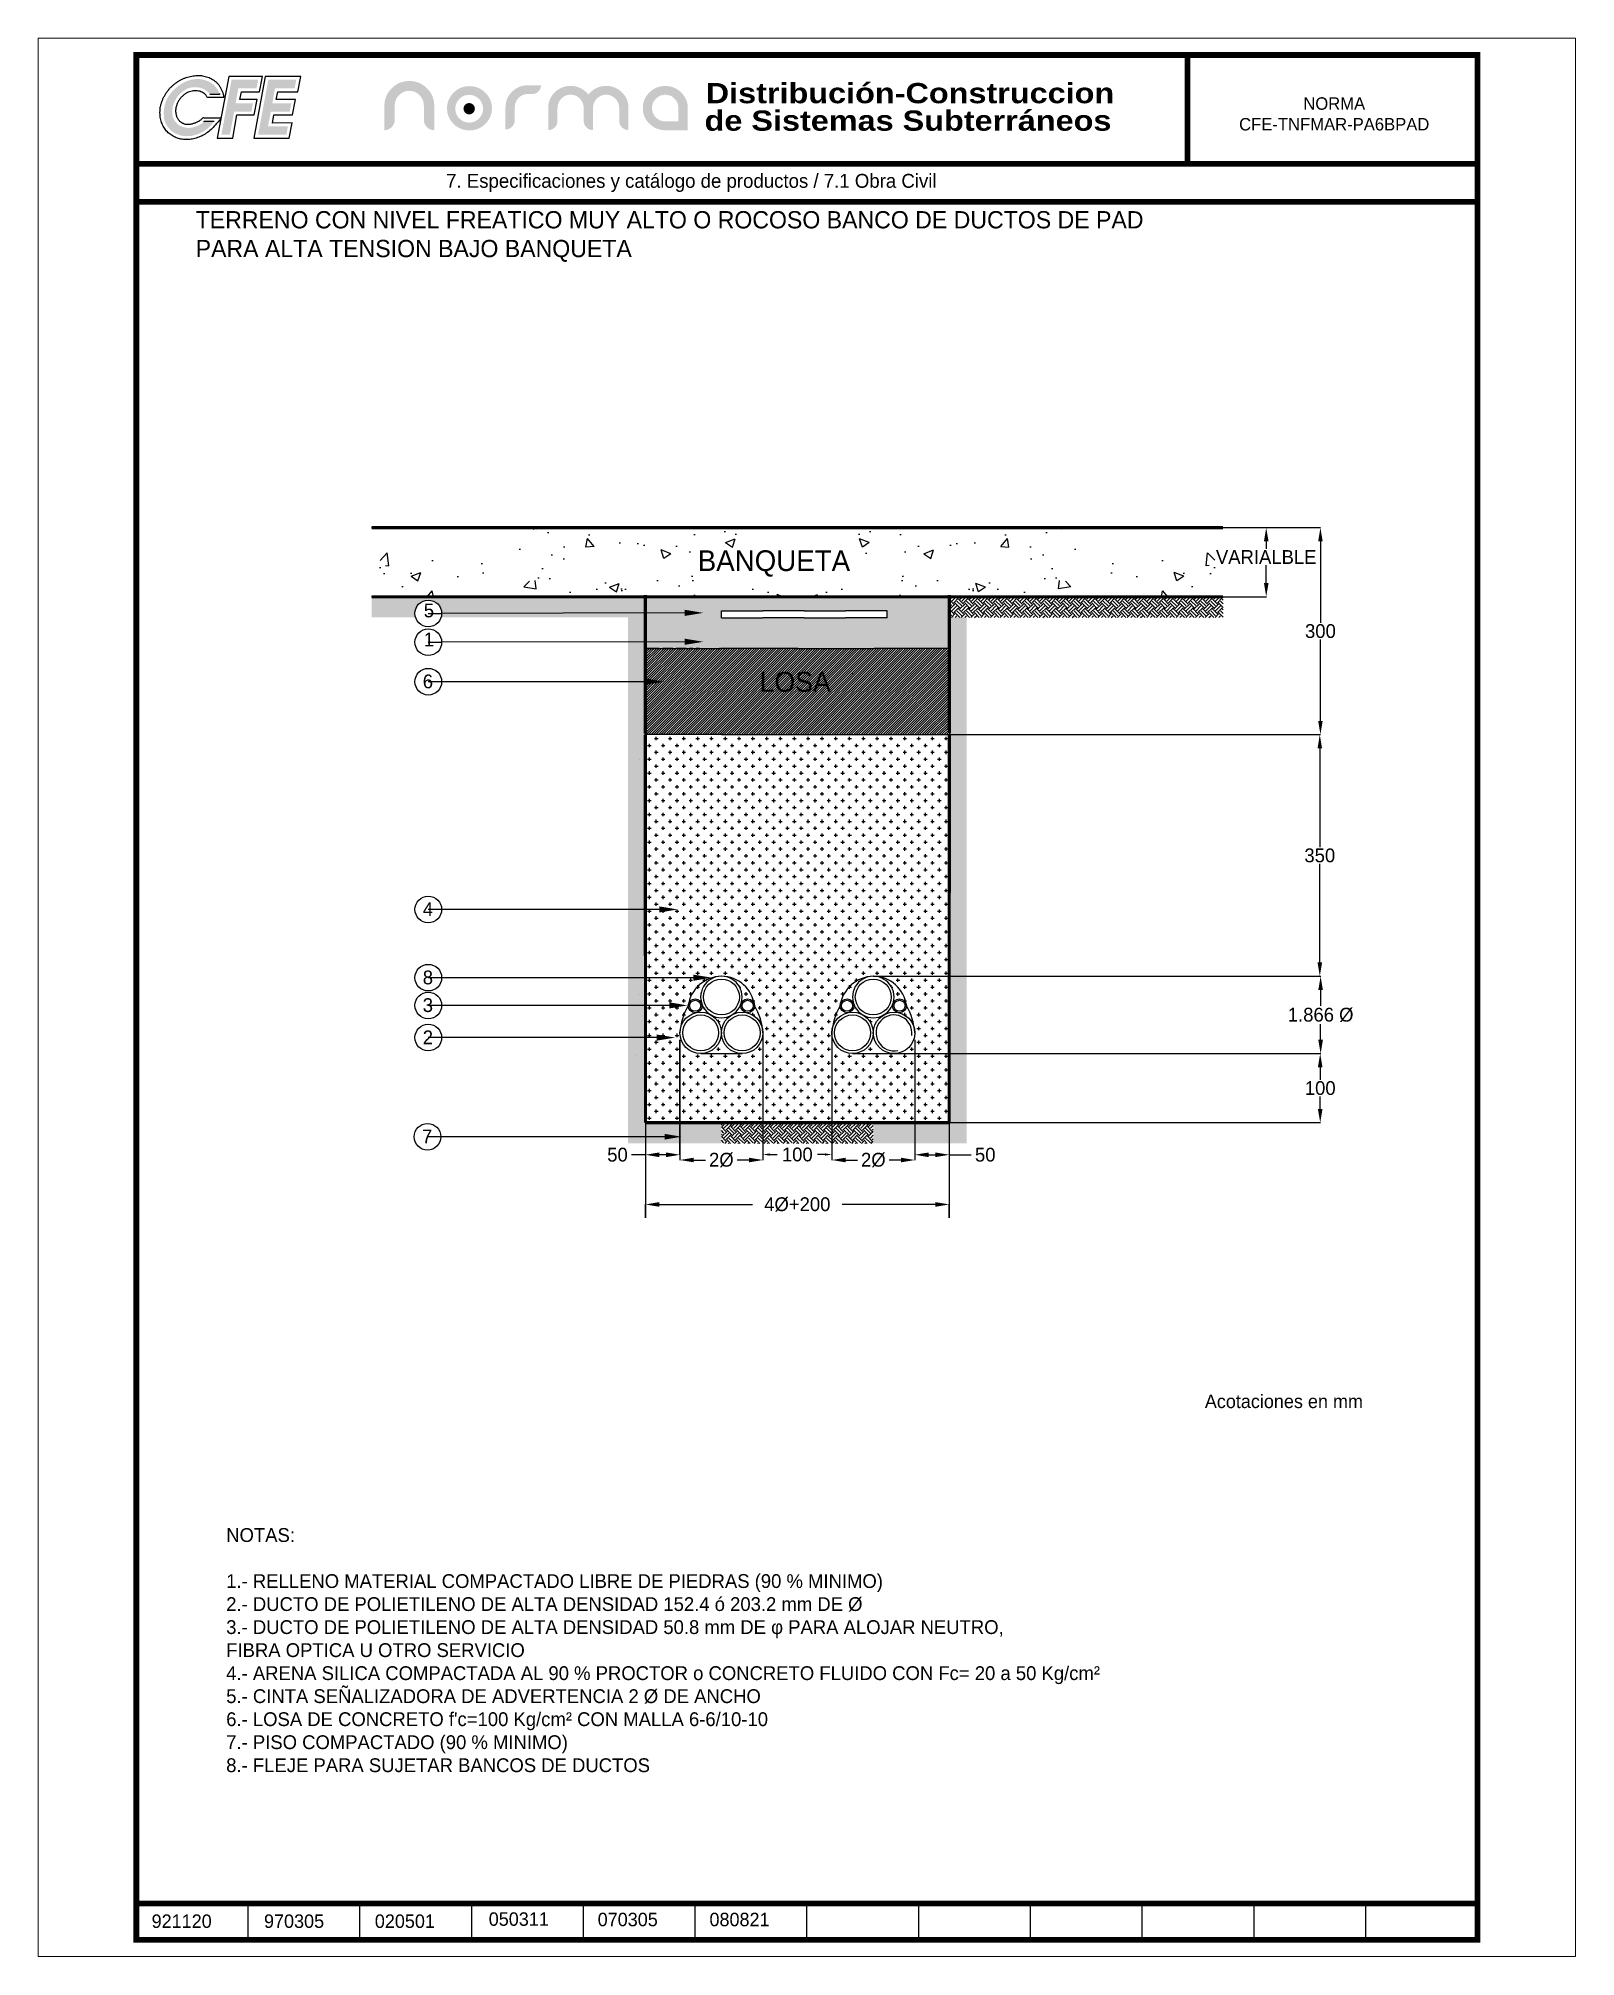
# Paper-space layout 'Layout1' of a CAD drawing. Header units: inches. Extents: x -0.1 to 8.1, y -0.1 to 10.2.
# The model-space entities are those that its viewports show. They can reach past a viewport. Long polylines and large blocks are cut down to what shows.
import ezdxf

# ---------------------------------------------------------------- set-up
doc = ezdxf.new("R2010")
doc.units = ezdxf.units.IN
doc.header["$MEASUREMENT"] = 0
doc.layers.get('0').update_dxf_attribs({"color": 3})
doc.layers.get('Defpoints').update_dxf_attribs({"color": 50})
for name, color, linetype in [('Arena', 33, 'Continuous'), ('Cepa', 6, 'Continuous'), ('Cinta', 52, 'Continuous'), ('Dimensiones', 7, 'Continuous'), ('Ductos', 30, 'Continuous'), ('Flejes', 4, 'Continuous'), ('LAYER_1', 160, 'Continuous'), ('Loza', 3, 'Continuous'), ('Marco', 7, 'Continuous'), ('Textos', 7, 'Continuous'), ('Tierra', 34, 'Continuous')]:
    doc.layers.add(name, color=color, linetype=linetype)
doc.styles.get("Standard").update_dxf_attribs({"font": ''})
doc.styles.get('Standard').set_extended_font_data('Zurich Ex BT')
doc.dimstyles.get("Standard").update_dxf_attribs({"dimtxt": 15, "dimasz": 20, "dimexe": 0.18, "dimexo": 0.0625, "dimgap": 2, "dimtad": 0, "dimtih": 1, "dimtoh": 1, "dimdec": 0, "dimzin": 0, "dimdsep": 46, "dimtxsty": 'Standard', "dimcen": 0.09, "dimadec": 0, "dimazin": 0, "dimtfac": 1, "dimtdec": 0, "dimtofl": 0, "dimtmove": 0, "dimatfit": 3, "dimfxl": 0, "dimtolj": 1, "dimtzin": 0, "dimarcsym": 0})

psp = doc.layouts.get("Layout1")

msp = doc.modelspace()

# ---------------------------------------------------------------- texts
for s, insert, char_height, width, attachment_point in [('{\\fZurich BlkEx BT|b0|i0|c0|p34;BANQUETA}', (265.6, 2112.6), 30, 80.603, 1), ('LOSA', (406.7, 1936.6), 28.91, 97.921, 2)]:
    msp.add_mtext(s, dxfattribs=dict(insert=insert, char_height=char_height, width=width, attachment_point=attachment_point))
at = {"layer": 'Cinta', "color": 0, "insert": (-417.3, 696.3), "char_height": 20, "width": 1838.509, "attachment_point": 1}
msp.add_mtext("NOTAS:\\P\\P1.- RELLENO MATERIAL COMPACTADO LIBRE DE PIEDRAS (90 % MINIMO)\\P2.- DUCTO DE POLIETILENO DE ALTA DENSIDAD 152.4 ó 203.2 mm DE Ø\\P\\pi-3.828,l3.828;3.- DUCTO DE POLIETILENO DE ALTA DENSIDAD 50.8 mm DE {\\fSymbol|b0|i0|c2|p18;f }PARA ALOJAR NEUTRO, \\PFIBRA OPTICA U OTRO SERVICIO{\\fSymbol|b0|i0|c2|p18;\\P\\pi0,l0;}4.- ARENA SILICA COMPACTADA AL 90 % PROCTOR o CONCRETO FLUIDO CON Fc= 20 a 50 Kg/cm{\\fZurich BlkEx BT|b0|i0|c0|p32;²}\\P5.- CINTA SEÑALIZADORA DE ADVERTENCIA 2 Ø DE ANCHO\\P6.- LOSA DE CONCRETO f'c=100 Kg/cm{\\fZurich BlkEx BT|b0|i0|c0|p32;² }CON MALLA 6-6/10-10\\P7.- PISO COMPACTADO (90 % MINIMO)\\P8.- FLEJE PARA SUJETAR BANCOS DE DUCTOS", dxfattribs=at)
at = {"layer": 'Marco'}
msp.add_text('080821', height=19.5, dxfattribs=at).set_placement((282.6, 119.7))
at = {"layer": 'Marco', "linetype": 'Continuous', "lineweight": 0, "ltscale": 0.3, "insert": (1187.4, 2744.6), "char_height": 18, "width": 389.571, "attachment_point": 5}
msp.add_mtext('{\\fZurich BlkEx BT|b0|i0|c0|p34;NORMA\\PCFE-TNFMAR-PA6BPAD}', dxfattribs=at)
at = {"layer": 'Textos', "linetype": 'Continuous', "lineweight": -2, "ltscale": 0.3, "insert": (-461.5, 2567.1), "char_height": 25, "width": 1394.601, "attachment_point": 4}
msp.add_mtext('TERRENO CON NIVEL FREATICO MUY ALTO O ROCOSO BANCO DE DUCTOS DE PAD PARA ALTA TENSION BAJO BANQUETA', dxfattribs=at)
at = {"layer": 'Textos', "attachment_point": 5}
for s, insert, char_height in [('{\\fZurich BlkEx BT|b0|i0|c0|p34;5}', (-123.7, 2025.4), 20.012), ('{\\fZurich BlkEx BT|b0|i0|c0|p34;1}', (-123.7, 1983.5), 20.012), ('6', (-125.2, 1922.6), 20), ('4', (-125.2, 1592.7), 20), ('8', (-125.2, 1493.8), 20), ('3', (-125.2, 1453.7), 20), ('2', (-125.2, 1407.1), 20), ('7', (-126.4, 1263.5), 20)]:
    msp.add_mtext(s, dxfattribs=dict(at, insert=insert, char_height=char_height))
at = {"layer": 'Textos', "insert": (1000, 889.7), "char_height": 19.5, "width": 322.666, "attachment_point": 1}
msp.add_mtext('{\\fZurich BlkEx BT|b0|i0|c0|p34;Acotaciones en mm}', dxfattribs=at)

# ---------------------------------------------------------------- blocks, each defined once
blk = doc.blocks.new('*D4')
at = {"layer": 'Defpoints', "color": 0}
for p in [(585.1, 1383.6), (409.8, 1283.6), (1167.1, 1283.6)]:
    blk.add_point(p, dxfattribs=at)
at = {"layer": 'Dimensiones', "color": 0, "lineweight": -2}
for p, q in [((585.2, 1383.6), (1167.3, 1383.6)), ((1167.1, 1363.6), (1167.1, 1345.8)), ((1167.1, 1303.6), (1167.1, 1321.5)), ((409.9, 1283.6), (1167.3, 1283.6))]:
    blk.add_line(p, q, dxfattribs=at)
at = {"layer": 'Dimensiones', "color": 0}
for points in [[(1163.7, 1363.6), (1170.4, 1363.6), (1167.1, 1383.6)], [(1163.7, 1303.6), (1170.4, 1303.6), (1167.1, 1283.6)]]:
    blk.add_solid(points, dxfattribs=at)
at = {"layer": 'Dimensiones', "color": 0, "insert": (1167.1, 1333.6), "char_height": 20, "attachment_point": 5}
blk.add_mtext('\\A1;100', dxfattribs=at)
blk = doc.blocks.new('*D5')
at = {"layer": 'Defpoints', "color": 0}
for p in [(189.8, 1403.8), (239.7, 1403.8), (239.7, 1237.1)]:
    blk.add_point(p, dxfattribs=at)
at = {"layer": 'Dimensiones', "color": 0, "lineweight": -2}
for p, q in [((189.8, 1403.8), (189.8, 1236.9)), ((239.7, 1403.8), (239.7, 1236.9)), ((189.8, 1237.1), (169.8, 1237.1)), ((219.7, 1237.1), (209.8, 1237.1))]:
    blk.add_line(p, q, dxfattribs=at)
at = {"layer": 'Dimensiones', "color": 0}
for points in [[(209.8, 1240.4), (209.8, 1233.7), (189.8, 1237.1)], [(219.7, 1240.4), (219.7, 1233.7), (239.7, 1237.1)]]:
    blk.add_solid(points, dxfattribs=at)
at = {"layer": 'Dimensiones', "color": 0, "insert": (149.4, 1237.1), "char_height": 20, "attachment_point": 5}
blk.add_mtext('\\A1;50', dxfattribs=at)
blk = doc.blocks.new('*D6')
at = {"layer": 'Defpoints', "color": 0}
for p in [(580, 1403.8), (629.9, 1403.8), (580, 1237.1)]:
    blk.add_point(p, dxfattribs=at)
at = {"layer": 'Dimensiones', "color": 0, "lineweight": -2}
for p, q in [((580, 1403.8), (580, 1236.9)), ((629.9, 1403.8), (629.9, 1236.9)), ((600, 1237.1), (609.9, 1237.1)), ((629.9, 1237.1), (661.6, 1237.1))]:
    blk.add_line(p, q, dxfattribs=at)
at = {"layer": 'Dimensiones', "color": 0}
for points in [[(600, 1240.4), (600, 1233.7), (580, 1237.1)], [(609.9, 1240.4), (609.9, 1233.7), (629.9, 1237.1)]]:
    blk.add_solid(points, dxfattribs=at)
at = {"layer": 'Dimensiones', "color": 0, "insert": (682, 1237.1), "char_height": 20, "attachment_point": 5}
blk.add_mtext('\\A1;50', dxfattribs=at)
blk = doc.blocks.new('*D7')
at = {"layer": 'Defpoints', "color": 0}
for p in [(359.9, 1413.6), (459.8, 1413.6), (459.8, 1237.4)]:
    blk.add_point(p, dxfattribs=at)
at = {"layer": 'Dimensiones', "color": 0, "lineweight": -2}
for p, q in [((359.9, 1413.6), (359.9, 1237.2)), ((459.8, 1413.6), (459.8, 1237.2)), ((369.9, 1237.4), (380.7, 1237.4)), ((449.8, 1237.4), (439, 1237.4))]:
    blk.add_line(p, q, dxfattribs=at)
at = {"layer": 'Dimensiones', "color": 0}
for points in [[(369.9, 1239.1), (369.9, 1235.8), (359.9, 1237.4)], [(449.8, 1239.1), (449.8, 1235.8), (459.8, 1237.4)]]:
    blk.add_solid(points, dxfattribs=at)
at = {"layer": 'Dimensiones', "color": 0, "insert": (409.8, 1237.4), "char_height": 20, "attachment_point": 5}
blk.add_mtext('\\A1;100', dxfattribs=at)
blk = doc.blocks.new('*D8')
at = {"layer": 'Defpoints', "color": 0}
for p in [(1026.4, 2145.4), (630, 1845.6), (1167.4, 1845.6)]:
    blk.add_point(p, dxfattribs=at)
at = {"layer": 'Dimensiones', "color": 0, "lineweight": -2}
for p, q in [((1026.5, 2145.4), (1167.6, 2145.4)), ((1167.4, 2125.4), (1167.4, 2007.7)), ((1167.4, 1865.6), (1167.4, 1983.4)), ((630.1, 1845.6), (1167.6, 1845.6))]:
    blk.add_line(p, q, dxfattribs=at)
at = {"layer": 'Dimensiones', "color": 0}
for points in [[(1164.1, 2125.4), (1170.7, 2125.4), (1167.4, 2145.4)], [(1164.1, 1865.6), (1170.7, 1865.6), (1167.4, 1845.6)]]:
    blk.add_solid(points, dxfattribs=at)
at = {"layer": 'Dimensiones', "color": 0, "insert": (1167.4, 1995.5), "char_height": 20, "attachment_point": 5}
blk.add_mtext('\\A1;300', dxfattribs=at)
blk = doc.blocks.new('*D9')
at = {"layer": 'Defpoints', "color": 0}
for p in [(1026.5, 2145.4), (1026.4, 2045.4), (1088.9, 2045.4)]:
    blk.add_point(p, dxfattribs=at)
at = {"layer": 'Dimensiones', "color": 0, "lineweight": -2}
for p, q in [((1026.6, 2145.4), (1089.1, 2145.4)), ((1088.9, 2125.4), (1088.9, 2114.9)), ((1088.9, 2065.4), (1088.9, 2090.9)), ((1026.5, 2045.4), (1089.1, 2045.4))]:
    blk.add_line(p, q, dxfattribs=at)
at = {"layer": 'Dimensiones', "color": 0}
for points in [[(1085.6, 2125.4), (1092.3, 2125.4), (1088.9, 2145.4)], [(1085.6, 2065.4), (1092.3, 2065.4), (1088.9, 2045.4)]]:
    blk.add_solid(points, dxfattribs=at)
at = {"layer": 'Dimensiones', "color": 0, "insert": (1088.9, 2102.9), "char_height": 20, "attachment_point": 5}
blk.add_mtext('\\A1;VARIALBLE', dxfattribs=at)
blk = doc.blocks.new('*D10')
at = {"layer": 'Defpoints', "color": 0}
for p in [(519.7, 1495.6), (519.9, 1383.6), (1167.7, 1383.6)]:
    blk.add_point(p, dxfattribs=at)
at = {"layer": 'Dimensiones', "color": 0, "lineweight": -2}
for p, q in [((519.8, 1495.6), (1167.8, 1495.6)), ((1167.7, 1475.6), (1167.7, 1453)), ((1167.7, 1403.6), (1167.7, 1426.3)), ((520, 1383.6), (1167.8, 1383.6))]:
    blk.add_line(p, q, dxfattribs=at)
at = {"layer": 'Dimensiones', "color": 0}
for points in [[(1164.3, 1475.6), (1171, 1475.6), (1167.7, 1495.6)], [(1164.3, 1403.6), (1171, 1403.6), (1167.7, 1383.6)]]:
    blk.add_solid(points, dxfattribs=at)
at = {"layer": 'Dimensiones', "color": 0, "insert": (1167.7, 1439.6), "char_height": 20, "attachment_point": 5}
blk.add_mtext('\\A1;1.866 Ø', dxfattribs=at)
blk = doc.blocks.new('*D11')
at = {"layer": 'Defpoints', "color": 0}
for p in [(630, 1845.6), (519.7, 1495.6), (1166.5, 1495.6)]:
    blk.add_point(p, dxfattribs=at)
at = {"layer": 'Dimensiones', "color": 0, "lineweight": -2}
for p, q in [((630, 1845.6), (1166.7, 1845.6)), ((1166.5, 1825.6), (1166.5, 1682.8)), ((1166.5, 1515.6), (1166.5, 1658.5)), ((519.8, 1495.6), (1166.7, 1495.6))]:
    blk.add_line(p, q, dxfattribs=at)
at = {"layer": 'Dimensiones', "color": 0}
for points in [[(1163.2, 1825.6), (1169.8, 1825.6), (1166.5, 1845.6)], [(1163.2, 1515.6), (1169.8, 1515.6), (1166.5, 1495.6)]]:
    blk.add_solid(points, dxfattribs=at)
at = {"layer": 'Dimensiones', "color": 0, "insert": (1166.5, 1670.6), "char_height": 20, "attachment_point": 5}
blk.add_mtext('\\A1;350', dxfattribs=at)
blk = doc.blocks.new('*D12')
at = {"layer": 'Defpoints', "color": 0}
for p in [(189.8, 1145.8), (629.9, 1165.1), (629.9, 1145.8)]:
    blk.add_point(p, dxfattribs=at)
at = {"layer": 'Dimensiones', "color": 0, "lineweight": -2}
for p, q in [((189.8, 1145.9), (189.8, 1165.3)), ((209.8, 1165.1), (344.8, 1165.1)), ((609.9, 1165.1), (474.9, 1165.1)), ((629.9, 1145.9), (629.9, 1165.3))]:
    blk.add_line(p, q, dxfattribs=at)
at = {"layer": 'Dimensiones', "color": 0}
for points in [[(209.8, 1168.5), (209.8, 1161.8), (189.8, 1165.1)], [(609.9, 1168.5), (609.9, 1161.8), (629.9, 1165.1)]]:
    blk.add_solid(points, dxfattribs=at)
at = {"layer": 'Dimensiones', "color": 0, "insert": (409.8, 1165.1), "char_height": 20, "attachment_point": 5}
blk.add_mtext('\\A1;4Ø+200', dxfattribs=at)
blk = doc.blocks.new('*D13')
at = {"layer": 'Defpoints', "color": 0}
for p in [(459.8, 1237.2), (580, 1237.4), (580, 1229.5)]:
    blk.add_point(p, dxfattribs=at)
at = {"layer": 'Dimensiones', "color": 0, "lineweight": -2}
for p, q in [((459.8, 1237.2), (459.8, 1229.3)), ((479.8, 1229.5), (497, 1229.5)), ((560, 1229.5), (542.7, 1229.5)), ((580, 1237.4), (580, 1229.3))]:
    blk.add_line(p, q, dxfattribs=at)
at = {"layer": 'Dimensiones', "color": 0}
for points in [[(479.8, 1232.8), (479.8, 1226.1), (459.8, 1229.5)], [(560, 1232.8), (560, 1226.1), (580, 1229.5)]]:
    blk.add_solid(points, dxfattribs=at)
at = {"layer": 'Dimensiones', "color": 0, "insert": (519.9, 1229.5), "char_height": 20, "attachment_point": 5}
blk.add_mtext('\\A1;2Ø', dxfattribs=at)
blk = doc.blocks.new('*D14')
at = {"layer": 'Defpoints', "color": 0}
for p in [(239.7, 1237.1), (360, 1236.9), (360, 1229.5)]:
    blk.add_point(p, dxfattribs=at)
at = {"layer": 'Dimensiones', "color": 0, "lineweight": -2}
for p, q in [((239.7, 1237), (239.7, 1229.3)), ((259.7, 1229.5), (277, 1229.5)), ((340, 1229.5), (322.7, 1229.5)), ((360, 1236.8), (360, 1229.3))]:
    blk.add_line(p, q, dxfattribs=at)
at = {"layer": 'Dimensiones', "color": 0}
for points in [[(259.7, 1232.8), (259.7, 1226.2), (239.7, 1229.5)], [(340, 1232.8), (340, 1226.2), (360, 1229.5)]]:
    blk.add_solid(points, dxfattribs=at)
at = {"layer": 'Dimensiones', "color": 0, "insert": (299.8, 1229.5), "char_height": 20, "attachment_point": 5}
blk.add_mtext('\\A1;2Ø', dxfattribs=at)
blk = doc.blocks.new('FECHA')
for s, p in [('921120', (14.8, 11.5)), ('970305', (123.3, 11.5)), ('020501', (230.3, 11.5))]:
    blk.add_text(s, height=13).set_placement(p)
blk = doc.blocks.new('MARCO')
at = {"layer": 'Marco'}
for p, q in [((107.9, 0), (107.9, 35)), ((215.8, 0), (215.8, 35)), ((323.8, 0), (323.8, 35)), ((431.7, 0), (431.7, 35)), ((539.6, 0), (539.6, 35)), ((647.5, 0), (647.5, 35)), ((755.4, 0), (755.4, 35)), ((863.3, 0), (863.3, 35)), ((971.3, 0), (971.3, 35)), ((1079.2, 0), (1079.2, 35)), ((1187.1, 0), (1187.1, 35))]:
    blk.add_line(p, q, dxfattribs=at)
at = {"layer": 'Marco', "const_width": 5.6}
blk.add_lwpolyline([(0, 0), (0, 1820), (1295, 1820), (1295, 0)], close=True, dxfattribs=at)
for points in [[(1015, 1715), (1015, 1820)], [(0, 1715), (1295, 1715)], [(0, 1678.3), (1295, 1678.3)], [(1295, 35), (0, 35)]]:
    blk.add_lwpolyline(points, dxfattribs=at)
blk = doc.blocks.new('logo_norma')
at = {"linetype": 'Continuous', "lineweight": 0}
blk.add_hatch(color=2, dxfattribs=at).paths.add_polyline_path([(33.63, 163, 1), (38.81, 163, 1)])
at = {"layer": 'LAYER_1', "lineweight": 0}
h = blk.add_hatch(color=7, dxfattribs=at)
h.dxf.hatch_style = 2
edge = h.paths.add_edge_path()
edge.add_spline(control_points=[(15.71, 164.38), (15.71, 166.19), (15.07, 167.77), (13.79, 169.1), (12.51, 170.44), (10.96, 171.11), (9.14, 171.11), (7.3, 171.11), (5.74, 170.44), (4.46, 169.12), (3.17, 167.79), (2.53, 166.21), (2.53, 164.38), (2.53, 164.38), (2.53, 157.96), (2.53, 157.96), (2.53, 156.68), (2.07, 155.58), (1.15, 154.66), (0.23, 153.74), (-0.87, 153.28), (-2.15, 153.28), (-2.15, 153.28), (-2.15, 164.39), (-2.15, 164.39), (-2.15, 167.46), (-1.04, 170.09), (1.17, 172.27), (3.38, 174.45), (6.03, 175.54), (9.14, 175.54), (12.22, 175.54), (14.87, 174.45), (17.08, 172.27), (19.29, 170.09), (20.4, 167.46), (20.4, 164.39), (20.4, 164.39), (20.4, 153.28), (20.4, 153.28), (19.11, 153.28), (18.01, 153.74), (17.09, 154.66), (16.17, 155.58), (15.71, 156.68), (15.71, 157.96), (15.71, 157.96), (15.71, 164.38), (15.71, 164.38)], knot_values=[0, 0, 0, 0, 1, 1, 1, 2, 2, 2, 3, 3, 3, 4, 4, 4, 5, 5, 5, 6, 6, 6, 7, 7, 7, 8, 8, 8, 9, 9, 9, 10, 10, 10, 11, 11, 11, 12, 12, 12, 13, 13, 13, 14, 14, 14, 15, 15, 15, 16, 16, 16, 16], degree=3, periodic=0)
h = blk.add_hatch(color=1, dxfattribs=at)
h.dxf.hatch_style = 2
edge = h.paths.add_edge_path()
edge.add_arc((36.22, 163), 6.29, 0, 360)
h.paths.add_polyline_path([(36.33, 173.22), (36.59, 173.21), (36.85, 173.2), (37.1, 173.19), (37.36, 173.17), (37.61, 173.14), (37.85, 173.11), (38.1, 173.07), (38.34, 173.03), (38.58, 172.98), (38.82, 172.93), (39.06, 172.87), (39.29, 172.8), (39.52, 172.73), (39.75, 172.65), (39.98, 172.57), (40.2, 172.48), (40.43, 172.39), (40.65, 172.28), (40.86, 172.18), (41.08, 172.07), (41.29, 171.95), (41.5, 171.83), (41.71, 171.7), (41.92, 171.56), (42.12, 171.42), (42.33, 171.27), (42.53, 171.12), (42.72, 170.96), (42.92, 170.8), (43.11, 170.63), (43.3, 170.46), (43.49, 170.27), (43.68, 170.09), (43.85, 169.9), (44.03, 169.71), (44.19, 169.52), (44.35, 169.33), (44.51, 169.13), (44.66, 168.93), (44.8, 168.73), (44.94, 168.52), (45.07, 168.32), (45.2, 168.11), (45.32, 167.9), (45.43, 167.68), (45.54, 167.47), (45.64, 167.25), (45.74, 167.03), (45.83, 166.81), (45.91, 166.58), (45.99, 166.35), (46.07, 166.12), (46.13, 165.89), (46.19, 165.66), (46.25, 165.42), (46.3, 165.18), (46.34, 164.94), (46.38, 164.69), (46.41, 164.45), (46.44, 164.2), (46.46, 163.95), (46.48, 163.69), (46.48, 163.44), (46.49, 163.18), (46.48, 162.92), (46.48, 162.66), (46.46, 162.41), (46.44, 162.16), (46.41, 161.91), (46.38, 161.66), (46.34, 161.42), (46.3, 161.18), (46.25, 160.94), (46.19, 160.7), (46.13, 160.47), (46.07, 160.24), (45.99, 160.01), (45.91, 159.78), (45.83, 159.56), (45.74, 159.33), (45.64, 159.11), (45.54, 158.9), (45.43, 158.68), (45.32, 158.47), (45.2, 158.26), (45.07, 158.05), (44.94, 157.85), (44.8, 157.64), (44.66, 157.44), (44.51, 157.25), (44.35, 157.05), (44.19, 156.86), (44.03, 156.67), (43.85, 156.48), (43.68, 156.29), (43.49, 156.11), (43.3, 155.93), (43.11, 155.76), (42.92, 155.59), (42.72, 155.43), (42.53, 155.27), (42.33, 155.12), (42.12, 154.97), (41.92, 154.83), (41.71, 154.7), (41.5, 154.57), (41.29, 154.45), (41.08, 154.33), (40.86, 154.22), (40.65, 154.11), (40.43, 154.02), (40.2, 153.92), (39.98, 153.83), (39.75, 153.75), (39.52, 153.67), (39.29, 153.6), (39.06, 153.54), (38.82, 153.48), (38.58, 153.42), (38.34, 153.37), (38.1, 153.33), (37.85, 153.29), (37.61, 153.26), (37.36, 153.24), (37.1, 153.22), (36.85, 153.2), (36.59, 153.2), (36.33, 153.19), (36.07, 153.2), (35.82, 153.2), (35.56, 153.22), (35.31, 153.24), (35.06, 153.26), (34.81, 153.29), (34.57, 153.33), (34.33, 153.37), (34.09, 153.42), (33.85, 153.48), (33.61, 153.54), (33.38, 153.6), (33.15, 153.67), (32.92, 153.75), (32.69, 153.83), (32.47, 153.92), (32.24, 154.02), (32.02, 154.11), (31.81, 154.22), (31.59, 154.33), (31.38, 154.45), (31.17, 154.57), (30.96, 154.7), (30.75, 154.83), (30.55, 154.97), (30.35, 155.12), (30.15, 155.27), (29.95, 155.43), (29.76, 155.59), (29.57, 155.76), (29.38, 155.93), (29.19, 156.11), (29, 156.29), (28.83, 156.48), (28.65, 156.67), (28.49, 156.86), (28.33, 157.05), (28.17, 157.25), (28.02, 157.44), (27.88, 157.64), (27.75, 157.85), (27.61, 158.05), (27.49, 158.26), (27.37, 158.47), (27.26, 158.68), (27.15, 158.9), (27.05, 159.11), (26.95, 159.33), (26.86, 159.56), (26.77, 159.78), (26.7, 160.01), (26.62, 160.24), (26.56, 160.47), (26.49, 160.7), (26.44, 160.94), (26.39, 161.18), (26.35, 161.42), (26.31, 161.66), (26.28, 161.91), (26.25, 162.16), (26.23, 162.41), (26.21, 162.66), (26.21, 162.92), (26.2, 163.18), (26.21, 163.44), (26.21, 163.69), (26.23, 163.95), (26.25, 164.2), (26.28, 164.45), (26.31, 164.69), (26.35, 164.94), (26.39, 165.18), (26.44, 165.42), (26.49, 165.66), (26.56, 165.89), (26.62, 166.12), (26.7, 166.35), (26.77, 166.58), (26.86, 166.81), (26.95, 167.03), (27.05, 167.25), (27.15, 167.47), (27.26, 167.68), (27.37, 167.9), (27.49, 168.11), (27.61, 168.32), (27.75, 168.52), (27.88, 168.73), (28.02, 168.93), (28.17, 169.13), (28.33, 169.33), (28.49, 169.52), (28.65, 169.71), (28.83, 169.9), (29, 170.09), (29.19, 170.27), (29.38, 170.46), (29.57, 170.63), (29.76, 170.8), (29.95, 170.96), (30.15, 171.12), (30.35, 171.27), (30.55, 171.42), (30.75, 171.56), (30.96, 171.7), (31.17, 171.83), (31.38, 171.95), (31.59, 172.07), (31.81, 172.18), (32.02, 172.28), (32.24, 172.39), (32.47, 172.48), (32.69, 172.57), (32.92, 172.65), (33.15, 172.73), (33.38, 172.8), (33.61, 172.87), (33.85, 172.93), (34.09, 172.98), (34.33, 173.03), (34.57, 173.07), (34.81, 173.11), (35.06, 173.14), (35.31, 173.17), (35.56, 173.19), (35.82, 173.2), (36.07, 173.21)])
h = blk.add_hatch(color=7, dxfattribs=at)
h.dxf.hatch_style = 2
edge = h.paths.add_edge_path()
edge.add_spline(control_points=[(56.86, 157.83), (56.86, 156.68), (56.45, 155.69), (55.62, 154.86), (54.79, 154.04), (53.8, 153.62), (52.65, 153.62), (52.65, 153.62), (52.65, 163.66), (52.65, 163.66), (52.65, 166.43), (53.65, 168.79), (55.65, 170.74), (57.65, 172.68), (60.03, 173.65), (62.81, 173.65), (62.81, 173.65), (68.73, 173.65), (68.73, 173.65), (68.73, 172.55), (68.34, 171.61), (67.56, 170.83), (66.78, 170.06), (65.84, 169.67), (64.74, 169.67), (64.74, 169.67), (62.81, 169.67), (62.81, 169.67), (61.15, 169.67), (59.75, 169.08), (58.59, 167.91), (57.44, 166.73), (56.86, 165.32), (56.86, 163.66), (56.86, 163.66), (56.86, 157.83), (56.86, 157.83)], knot_values=[0, 0, 0, 0, 1, 1, 1, 2, 2, 2, 3, 3, 3, 4, 4, 4, 5, 5, 5, 6, 6, 6, 7, 7, 7, 8, 8, 8, 9, 9, 9, 10, 10, 10, 11, 11, 11, 12, 12, 12, 12], degree=3, periodic=0)
h = blk.add_hatch(color=7, dxfattribs=at)
h.dxf.hatch_style = 2
edge = h.paths.add_edge_path()
edge.add_spline(control_points=[(92.25, 163.31), (92.25, 163.31), (92.25, 153.32), (92.25, 153.32), (91.1, 153.32), (90.11, 153.74), (89.28, 154.56), (88.45, 155.39), (88.04, 156.38), (88.04, 157.53), (88.04, 157.53), (88.04, 163.31), (88.04, 163.31), (88.04, 164.96), (87.47, 166.38), (86.32, 167.57), (85.18, 168.76), (83.78, 169.36), (82.12, 169.36), (80.47, 169.36), (79.07, 168.76), (77.91, 167.57), (76.76, 166.38), (76.18, 164.96), (76.18, 163.31), (76.18, 163.31), (76.18, 157.53), (76.18, 157.53), (76.18, 156.36), (75.77, 155.37), (74.95, 154.55), (74.13, 153.74), (73.14, 153.32), (71.97, 153.32), (71.97, 153.32), (71.97, 163.31), (71.97, 163.31), (71.97, 166.08), (72.97, 168.45), (74.96, 170.41), (76.96, 172.37), (79.35, 173.35), (82.12, 173.35), (83.69, 173.35), (85.18, 173), (86.59, 172.31), (87.99, 171.62), (89.18, 170.66), (90.17, 169.42), (91.12, 170.64), (92.31, 171.6), (93.73, 172.3), (95.15, 173), (96.64, 173.35), (98.19, 173.35), (100.97, 173.35), (103.35, 172.37), (105.34, 170.41), (107.33, 168.45), (108.32, 166.08), (108.32, 163.31), (108.32, 163.31), (108.32, 153.32), (108.32, 153.32), (107.17, 153.32), (106.18, 153.74), (105.35, 154.56), (104.52, 155.39), (104.11, 156.38), (104.11, 157.53), (104.11, 157.53), (104.11, 163.31), (104.11, 163.31), (104.11, 164.96), (103.54, 166.38), (102.39, 167.57), (101.25, 168.76), (99.85, 169.36), (98.19, 169.36), (96.54, 169.36), (95.14, 168.76), (93.98, 167.57), (92.83, 166.38), (92.25, 164.96), (92.25, 163.31)], knot_values=[0, 0, 0, 0, 1, 1, 1, 2, 2, 2, 3, 3, 3, 4, 4, 4, 5, 5, 5, 6, 6, 6, 7, 7, 7, 8, 8, 8, 9, 9, 9, 10, 10, 10, 11, 11, 11, 12, 12, 12, 13, 13, 13, 14, 14, 14, 15, 15, 15, 16, 16, 16, 17, 17, 17, 18, 18, 18, 19, 19, 19, 20, 20, 20, 21, 21, 21, 22, 22, 22, 23, 23, 23, 24, 24, 24, 25, 25, 25, 26, 26, 26, 27, 27, 27, 28, 28, 28, 28], degree=3, periodic=0)
h = blk.add_hatch(color=7, dxfattribs=at)
h.dxf.hatch_style = 2
h.paths.add_polyline_path([(135.17, 163.27), (135.17, 153.28), (124.97, 153.28), (124.71, 153.29), (124.46, 153.3), (124.2, 153.31), (123.95, 153.33), (123.7, 153.36), (123.45, 153.39), (123.21, 153.42), (122.96, 153.47), (122.72, 153.52), (122.48, 153.57), (122.25, 153.63), (122.01, 153.69), (121.78, 153.77), (121.55, 153.84), (121.32, 153.93), (121.1, 154.01), (120.87, 154.11), (120.65, 154.21), (120.44, 154.31), (120.22, 154.42), (120.01, 154.54), (119.8, 154.66), (119.59, 154.79), (119.38, 154.93), (119.17, 155.07), (118.97, 155.21), (118.77, 155.36), (118.57, 155.52), (118.38, 155.68), (118.19, 155.85), (118, 156.02), (117.81, 156.2), (117.62, 156.39), (117.44, 156.57), (117.27, 156.76), (117.1, 156.95), (116.94, 157.14), (116.79, 157.34), (116.64, 157.54), (116.49, 157.74), (116.36, 157.94), (116.23, 158.15), (116.1, 158.35), (115.98, 158.56), (115.86, 158.78), (115.76, 158.99), (115.65, 159.21), (115.56, 159.43), (115.47, 159.65), (115.38, 159.87), (115.3, 160.1), (115.23, 160.33), (115.16, 160.56), (115.1, 160.8), (115.04, 161.03), (114.99, 161.27), (114.95, 161.51), (114.91, 161.76), (114.88, 162), (114.85, 162.25), (114.83, 162.5), (114.82, 162.76), (114.81, 163.01), (114.81, 163.27), (114.81, 163.53), (114.82, 163.79), (114.83, 164.04), (114.85, 164.29), (114.88, 164.54), (114.91, 164.79), (114.95, 165.03), (114.99, 165.27), (115.04, 165.51), (115.1, 165.75), (115.16, 165.98), (115.23, 166.22), (115.3, 166.45), (115.38, 166.67), (115.47, 166.9), (115.56, 167.12), (115.65, 167.34), (115.76, 167.56), (115.86, 167.78), (115.98, 167.99), (116.1, 168.2), (116.23, 168.41), (116.36, 168.62), (116.49, 168.82), (116.64, 169.02), (116.79, 169.22), (116.94, 169.42), (117.1, 169.61), (117.27, 169.8), (117.44, 169.99), (117.62, 170.18), (117.81, 170.37), (118, 170.55), (118.19, 170.72), (118.38, 170.89), (118.57, 171.06), (118.77, 171.21), (118.97, 171.37), (119.17, 171.51), (119.38, 171.65), (119.59, 171.79), (119.8, 171.92), (120.01, 172.04), (120.22, 172.16), (120.44, 172.27), (120.65, 172.38), (120.87, 172.48), (121.1, 172.57), (121.32, 172.66), (121.55, 172.75), (121.78, 172.82), (122.01, 172.89), (122.25, 172.96), (122.48, 173.02), (122.72, 173.08), (122.96, 173.12), (123.21, 173.17), (123.45, 173.2), (123.7, 173.24), (123.95, 173.26), (124.2, 173.28), (124.46, 173.3), (124.71, 173.31), (124.97, 173.31), (125.23, 173.31), (125.49, 173.3), (125.74, 173.28), (126, 173.26), (126.25, 173.24), (126.49, 173.2), (126.74, 173.17), (126.98, 173.12), (127.23, 173.08), (127.46, 173.02), (127.7, 172.96), (127.94, 172.89), (128.17, 172.82), (128.4, 172.75), (128.63, 172.66), (128.85, 172.57), (129.07, 172.48), (129.3, 172.38), (129.51, 172.27), (129.73, 172.16), (129.94, 172.04), (130.16, 171.92), (130.37, 171.79), (130.57, 171.65), (130.78, 171.51), (130.98, 171.37), (131.18, 171.21), (131.38, 171.06), (131.58, 170.89), (131.77, 170.72), (131.96, 170.55), (132.15, 170.37), (132.34, 170.18), (132.52, 169.99), (132.69, 169.8), (132.86, 169.61), (133.02, 169.42), (133.18, 169.22), (133.33, 169.02), (133.47, 168.82), (133.61, 168.62), (133.74, 168.41), (133.87, 168.2), (133.99, 167.99), (134.1, 167.78), (134.21, 167.56), (134.32, 167.34), (134.41, 167.12), (134.5, 166.9), (134.59, 166.67), (134.67, 166.45), (134.74, 166.22), (134.81, 165.98), (134.87, 165.75), (134.93, 165.51), (134.98, 165.27), (135.02, 165.03), (135.06, 164.79), (135.09, 164.54), (135.12, 164.29), (135.14, 164.04), (135.15, 163.79), (135.16, 163.53)])
edge = h.paths.add_edge_path()
edge.add_line((130.75, 157.38), (124.84, 157.38))
edge.add_arc((124.84, 163.29), 5.91, 0, 270, ccw=False)
edge.add_line((130.75, 163.29), (130.75, 157.38))
edge = h.paths.add_edge_path()
edge.add_arc((124.84, 163.29), 5.91, 227.45875, 270)
edge.add_line((124.84, 157.38), (130.75, 157.38))
edge.add_line((130.75, 157.38), (130.75, 163.29))
edge.add_arc((124.84, 163.29), 5.91, 360, 490.35884)
edge.add_line((121.02, 167.79), (121.08, 167.85))
edge.add_line((121.08, 167.85), (121.19, 167.95))
edge.add_line((121.19, 167.95), (121.3, 168.05))
edge.add_line((121.3, 168.05), (121.42, 168.14))
edge.add_line((121.42, 168.14), (121.54, 168.23))
edge.add_line((121.54, 168.23), (121.66, 168.31))
edge.add_line((121.66, 168.31), (121.78, 168.4))
edge.add_line((121.78, 168.4), (121.9, 168.47))
edge.add_line((121.9, 168.47), (122.02, 168.55))
edge.add_line((122.02, 168.55), (122.15, 168.62))
edge.add_line((122.15, 168.62), (122.28, 168.69))
edge.add_line((122.28, 168.69), (122.4, 168.75))
edge.add_line((122.4, 168.75), (122.53, 168.81))
edge.add_line((122.53, 168.81), (122.66, 168.87))
edge.add_line((122.66, 168.87), (122.8, 168.93))
edge.add_line((122.8, 168.93), (122.93, 168.98))
edge.add_line((122.93, 168.98), (123.07, 169.02))
edge.add_line((123.07, 169.02), (123.2, 169.07))
edge.add_line((123.2, 169.07), (123.34, 169.11))
edge.add_line((123.34, 169.11), (123.48, 169.14))
edge.add_line((123.48, 169.14), (123.63, 169.18))
edge.add_line((123.63, 169.18), (123.77, 169.21))
edge.add_line((123.77, 169.21), (123.91, 169.23))
edge.add_line((123.91, 169.23), (124.06, 169.26))
edge.add_line((124.06, 169.26), (124.21, 169.27))
edge.add_line((124.21, 169.27), (124.36, 169.29))
edge.add_line((124.36, 169.29), (124.51, 169.3))
edge.add_line((124.51, 169.3), (124.66, 169.31))
edge.add_line((124.66, 169.31), (124.81, 169.32))
edge.add_line((124.81, 169.32), (124.97, 169.32))
edge.add_line((124.97, 169.32), (125.12, 169.32))
edge.add_line((125.12, 169.32), (125.28, 169.31))
edge.add_line((125.28, 169.31), (125.43, 169.3))
edge.add_line((125.43, 169.3), (125.58, 169.29))
edge.add_line((125.58, 169.29), (125.73, 169.27))
edge.add_line((125.73, 169.27), (125.88, 169.26))
edge.add_line((125.88, 169.26), (126.02, 169.23))
edge.add_line((126.02, 169.23), (126.17, 169.21))
edge.add_line((126.17, 169.21), (126.31, 169.18))
edge.add_line((126.31, 169.18), (126.45, 169.14))
edge.add_line((126.45, 169.14), (126.59, 169.11))
edge.add_line((126.59, 169.11), (126.73, 169.07))
edge.add_line((126.73, 169.07), (126.87, 169.02))
edge.add_line((126.87, 169.02), (127, 168.98))
edge.add_line((127, 168.98), (127.14, 168.93))
edge.add_line((127.14, 168.93), (127.27, 168.87))
edge.add_line((127.27, 168.87), (127.4, 168.81))
edge.add_line((127.4, 168.81), (127.53, 168.75))
edge.add_line((127.53, 168.75), (127.66, 168.69))
edge.add_line((127.66, 168.69), (127.79, 168.62))
edge.add_line((127.79, 168.62), (127.91, 168.55))
edge.add_line((127.91, 168.55), (128.03, 168.47))
edge.add_line((128.03, 168.47), (128.16, 168.4))
edge.add_line((128.16, 168.4), (128.28, 168.31))
edge.add_line((128.28, 168.31), (128.4, 168.23))
edge.add_line((128.4, 168.23), (128.51, 168.14))
edge.add_line((128.51, 168.14), (128.63, 168.05))
edge.add_line((128.63, 168.05), (128.74, 167.95))
edge.add_line((128.74, 167.95), (128.86, 167.85))
edge.add_line((128.86, 167.85), (128.97, 167.75))
edge.add_line((128.97, 167.75), (129.08, 167.64))
edge.add_line((129.08, 167.64), (129.19, 167.53))
edge.add_line((129.19, 167.53), (129.29, 167.42))
edge.add_line((129.29, 167.42), (129.4, 167.31))
edge.add_line((129.4, 167.31), (129.5, 167.19))
edge.add_line((129.5, 167.19), (129.59, 167.07))
edge.add_line((129.59, 167.07), (129.69, 166.96))
edge.add_line((129.69, 166.96), (129.78, 166.84))
edge.add_line((129.78, 166.84), (129.86, 166.72))
edge.add_line((129.86, 166.72), (129.94, 166.6))
edge.add_line((129.94, 166.6), (130.02, 166.47))
edge.add_line((130.02, 166.47), (130.1, 166.35))
edge.add_line((130.1, 166.35), (130.17, 166.22))
edge.add_line((130.17, 166.22), (130.24, 166.1))
edge.add_line((130.24, 166.1), (130.31, 165.97))
edge.add_line((130.31, 165.97), (130.37, 165.84))
edge.add_line((130.37, 165.84), (130.43, 165.71))
edge.add_line((130.43, 165.71), (130.48, 165.57))
edge.add_line((130.48, 165.57), (130.54, 165.44))
edge.add_line((130.54, 165.44), (130.58, 165.3))
edge.add_line((130.58, 165.3), (130.63, 165.17))
edge.add_line((130.63, 165.17), (130.67, 165.03))
edge.add_line((130.67, 165.03), (130.71, 164.89))
edge.add_line((130.71, 164.89), (130.75, 164.75))
edge.add_line((130.75, 164.75), (130.78, 164.61))
edge.add_line((130.78, 164.61), (130.81, 164.47))
edge.add_line((130.81, 164.47), (130.83, 164.32))
edge.add_line((130.83, 164.32), (130.85, 164.18))
edge.add_line((130.85, 164.18), (130.87, 164.03))
edge.add_line((130.87, 164.03), (130.89, 163.88))
edge.add_line((130.89, 163.88), (130.9, 163.73))
edge.add_line((130.9, 163.73), (130.91, 163.58))
edge.add_line((130.91, 163.58), (130.91, 163.43))
edge.add_line((130.91, 163.43), (130.91, 163.27))
edge.add_line((130.91, 163.27), (130.91, 157.27))
edge.add_line((130.91, 157.27), (124.97, 157.27))
edge.add_line((124.97, 157.27), (124.81, 157.28))
edge.add_line((124.81, 157.28), (124.66, 157.28))
edge.add_line((124.66, 157.28), (124.51, 157.29))
edge.add_line((124.51, 157.29), (124.36, 157.3))
edge.add_line((124.36, 157.3), (124.21, 157.32))
edge.add_line((124.21, 157.32), (124.06, 157.34))
edge.add_line((124.06, 157.34), (123.91, 157.36))
edge.add_line((123.91, 157.36), (123.77, 157.38))
edge.add_line((123.77, 157.38), (123.63, 157.41))
edge.add_line((123.63, 157.41), (123.48, 157.45))
edge.add_line((123.48, 157.45), (123.34, 157.48))
edge.add_line((123.34, 157.48), (123.2, 157.52))
edge.add_line((123.2, 157.52), (123.07, 157.57))
edge.add_line((123.07, 157.57), (122.93, 157.61))
edge.add_line((122.93, 157.61), (122.8, 157.66))
edge.add_line((122.8, 157.66), (122.66, 157.71))
edge.add_line((122.66, 157.71), (122.53, 157.77))
edge.add_line((122.53, 157.77), (122.4, 157.83))
edge.add_line((122.4, 157.83), (122.28, 157.9))
edge.add_line((122.28, 157.9), (122.15, 157.96))
edge.add_line((122.15, 157.96), (122.02, 158.03))
edge.add_line((122.02, 158.03), (121.9, 158.11))
edge.add_line((121.9, 158.11), (121.78, 158.18))
edge.add_line((121.78, 158.18), (121.66, 158.27))
edge.add_line((121.66, 158.27), (121.54, 158.35))
edge.add_line((121.54, 158.35), (121.42, 158.44))
edge.add_line((121.42, 158.44), (121.3, 158.53))
edge.add_line((121.3, 158.53), (121.19, 158.62))
edge.add_line((121.19, 158.62), (121.08, 158.72))
edge.add_line((121.08, 158.72), (120.96, 158.82))
edge.add_line((120.96, 158.82), (120.85, 158.93))
edge.add_line((120.85, 158.93), (120.85, 158.93))
at = {"linetype": 'Continuous', "lineweight": 0, "char_height": 9.1689, "width": 708.2009, "attachment_point": 1}
for s, insert in [('{\\fArial Black|b0|i0|c0|p34;Distribución-Construccion}', (143.27, 174.65)), ('{\\fArial Black|b0|i0|c0|p34;de Sistemas Subterráneos}', (142.75, 162.21))]:
    blk.add_mtext(s, dxfattribs=dict(at, insert=insert))
blk = doc.blocks.new('Marco y Logo')
at = {"layer": 'Marco', "linetype": 'Continuous', "true_color": 0x00a160}
h = blk.add_hatch(color=124, dxfattribs=at)
edge = h.paths.add_edge_path()
edge.add_spline(control_points=[(-427.2, 2774.3), (-427.4, 2774.7), (-427.6, 2775.5), (-428.1, 2776.6), (-428.7, 2777.8), (-429.2, 2778.9), (-429.9, 2780), (-430.6, 2781.1), (-431.3, 2782.1), (-432.1, 2783.1), (-432.9, 2784), (-433.7, 2784.9), (-434.5, 2785.8), (-435.4, 2786.7), (-436.3, 2787.5), (-437.3, 2788.2), (-438.2, 2788.9), (-439.2, 2789.6), (-440.2, 2790.2), (-441.3, 2790.8), (-442.5, 2791.4), (-443.6, 2792), (-444.8, 2792.5), (-446.1, 2793), (-447.4, 2793.4), (-448.7, 2793.8), (-450.1, 2794.2), (-451.4, 2794.5), (-452.9, 2794.7), (-454.3, 2794.9), (-455.8, 2795.1), (-457.2, 2795.2), (-458.6, 2795.2), (-459.7, 2795.2), (-460.7, 2795.2), (-461.7, 2795.1), (-462.7, 2795), (-463.7, 2794.9), (-464.7, 2794.8), (-465.7, 2794.6), (-466.7, 2794.4), (-467.6, 2794.2), (-468.6, 2794), (-469.6, 2793.7), (-470.5, 2793.5), (-471.5, 2793.2), (-472.5, 2792.8), (-473.4, 2792.5), (-474.4, 2792.1), (-475.4, 2791.7), (-476.3, 2791.3), (-477.3, 2790.9), (-478.2, 2790.4), (-479.1, 2789.9), (-480.1, 2789.4), (-481, 2788.9), (-481.9, 2788.4), (-482.8, 2787.8), (-483.8, 2787.2), (-484.6, 2786.6), (-485.5, 2786), (-486.4, 2785.4), (-487.2, 2784.8), (-488, 2784.1), (-488.9, 2783.4), (-489.7, 2782.7), (-490.6, 2782), (-491.5, 2781.2), (-492.3, 2780.4), (-493.2, 2779.5), (-494, 2778.7), (-494.8, 2777.9), (-495.6, 2777), (-496.3, 2776.2), (-497.1, 2775.3), (-497.8, 2774.4), (-498.5, 2773.5), (-499.1, 2772.6), (-499.8, 2771.7), (-500.4, 2770.8), (-501, 2769.9), (-501.5, 2769), (-502, 2768.1), (-502.5, 2767.2), (-503, 2766.2), (-503.5, 2765.2), (-504, 2764.2), (-504.4, 2763.2), (-504.8, 2762.2), (-505.2, 2761.2), (-505.5, 2760.2), (-505.8, 2759.2), (-506.1, 2758.2), (-506.4, 2757.2), (-506.6, 2756.2), (-506.8, 2755.2), (-507, 2754.2), (-507.2, 2753.2), (-507.3, 2752.2), (-507.4, 2751.2), (-507.5, 2750.1), (-507.6, 2749.1), (-507.7, 2748.1), (-507.7, 2747.1), (-507.7, 2746.1), (-507.7, 2745.2), (-507.7, 2744.2), (-507.7, 2743.2), (-507.6, 2742.3), (-507.6, 2741.3), (-507.5, 2740.4), (-507.4, 2739.5), (-507.4, 2738.7), (-507.3, 2737.8), (-507.1, 2737), (-506.9, 2736.2), (-506.7, 2735.3), (-506.5, 2734.5), (-506.2, 2733.7), (-505.8, 2732.9), (-505.5, 2732), (-505.1, 2731.2), (-504.7, 2730.5), (-504.3, 2729.7), (-503.8, 2728.9), (-503.3, 2728.2), (-502.9, 2727.5), (-502.4, 2726.8), (-501.9, 2726), (-501.3, 2725.3), (-500.8, 2724.5), (-500.1, 2723.8), (-499.5, 2723), (-498.8, 2722.3), (-498.1, 2721.6), (-497.4, 2720.9), (-496.6, 2720.2), (-495.8, 2719.5), (-495.1, 2718.9), (-494.3, 2718.3), (-493.5, 2717.8), (-492.6, 2717.3), (-491.8, 2716.8), (-491, 2716.4), (-490.2, 2716), (-489.3, 2715.7), (-488.5, 2715.3), (-487.7, 2715), (-486.8, 2714.7), (-485.9, 2714.4), (-485, 2714.1), (-484.1, 2713.8), (-483.1, 2713.5), (-482.1, 2713.3), (-481.2, 2713.1), (-480.1, 2712.9), (-479.1, 2712.7), (-478, 2712.6), (-477, 2712.5), (-475.9, 2712.5), (-474.6, 2712.4), (-473.3, 2712.5), (-471.8, 2712.5), (-470.3, 2712.7), (-468.9, 2712.8), (-467.4, 2713), (-466, 2713.3), (-464.6, 2713.6), (-463.3, 2713.9), (-461.9, 2714.3), (-460.6, 2714.7), (-459.3, 2715.1), (-458, 2715.6), (-456.7, 2716.1), (-455.5, 2716.6), (-454.3, 2717.2), (-453, 2717.8), (-451.8, 2718.4), (-450.5, 2719.1), (-449.3, 2719.9), (-448.1, 2720.7), (-446.8, 2721.5), (-445.6, 2722.4), (-444.4, 2723.4), (-443.3, 2724.4), (-442.1, 2725.5), (-441, 2726.6), (-439.9, 2727.7), (-438.8, 2728.9), (-437.8, 2730.1), (-436.8, 2731.4), (-435.8, 2732.7), (-435.2, 2733.6), (-434.9, 2734)], knot_values=[0, 0, 0, 0, 0.046718, 0.09325, 0.139631, 0.185855, 0.231957, 0.277914, 0.323724, 0.369346, 0.414774, 0.459957, 0.504871, 0.549452, 0.593668, 0.637456, 0.680769, 0.723916, 0.768186, 0.81351, 0.859842, 0.9071, 0.955251, 1.004233, 1.054007, 1.104506, 1.155714, 1.207578, 1.260091, 1.313208, 1.366936, 1.421255, 1.476176, 1.512667, 1.549086, 1.585445, 1.621779, 1.658088, 1.694412, 1.730764, 1.767168, 1.803634, 1.840192, 1.876857, 1.913647, 1.950573, 1.987662, 2.02492, 2.062377, 2.100088, 2.138102, 2.176379, 2.214889, 2.253587, 2.292443, 2.331408, 2.370454, 2.40953, 2.4486, 2.487628, 2.526566, 2.565379, 2.604025, 2.642468, 2.680662, 2.722906, 2.765364, 2.807975, 2.850674, 2.893392, 2.936062, 2.97862, 3.021002, 3.06314, 3.104965, 3.146421, 3.18744, 3.227961, 3.267919, 3.307261, 3.345921, 3.384443, 3.423345, 3.46256, 3.502006, 3.541619, 3.581316, 3.621025, 3.660668, 3.700175, 3.739471, 3.778481, 3.817126, 3.855345, 3.893062, 3.93021, 3.966721, 4.003858, 4.040995, 4.078099, 4.11513, 4.152053, 4.188808, 4.225357, 4.261639, 4.29762, 4.333225, 4.368413, 4.403126, 4.437299, 4.470891, 4.50382, 4.536043, 4.566361, 4.597051, 4.62811, 4.65952, 4.691245, 4.72325, 4.75547, 4.787848, 4.820301, 4.852762, 4.88514, 4.917342, 4.949279, 4.980845, 5.011951, 5.042481, 5.077288, 5.11271, 5.14865, 5.184998, 5.221643, 5.258481, 5.295399, 5.332293, 5.369046, 5.405568, 5.441742, 5.477483, 5.512691, 5.547282, 5.581179, 5.614314, 5.646313, 5.678938, 5.712165, 5.745978, 5.78036, 5.815289, 5.850769, 5.886786, 5.923356, 5.960475, 5.998168, 6.036447, 6.075354, 6.114916, 6.155183, 6.196198, 6.251079, 6.305303, 6.358928, 6.412009, 6.464596, 6.516729, 6.568448, 6.619782, 6.670778, 6.721453, 6.771838, 6.821944, 6.871803, 6.921404, 6.970775, 7.019916, 7.070952, 7.123024, 7.176086, 7.230046, 7.284852, 7.340404, 7.396638, 7.45345, 7.510785, 7.568534, 7.626626, 7.684973, 7.743504, 7.802125, 7.860779, 7.919377, 7.919377, 7.919377, 7.919377], degree=3, periodic=0)
edge.add_line((-434.9, 2734), (-449, 2734))
edge.add_line((-449, 2734), (-449.6, 2733.4))
edge.add_spline(control_points=[(-449.6, 2733.4), (-449.8, 2733.2), (-450.2, 2732.8), (-450.8, 2732.2), (-451.5, 2731.7), (-452.1, 2731.2), (-452.8, 2730.7), (-453.5, 2730.2), (-454.2, 2729.8), (-454.9, 2729.4), (-455.6, 2729), (-456.3, 2728.6), (-457.1, 2728.2), (-457.8, 2727.9), (-458.5, 2727.5), (-459.2, 2727.2), (-460.2, 2726.8), (-461.3, 2726.3), (-462.8, 2725.8), (-464.2, 2725.4), (-465.7, 2725), (-467.2, 2724.7), (-468.6, 2724.6), (-470.1, 2724.5), (-471.6, 2724.4), (-473.1, 2724.5), (-474.5, 2724.6), (-476, 2724.8), (-477.5, 2725.1), (-478.9, 2725.5), (-480.3, 2725.9), (-481.8, 2726.4), (-483.1, 2726.8), (-484.2, 2727.4), (-485.3, 2728), (-486.3, 2728.7), (-487.3, 2729.5), (-488.3, 2730.3), (-489.2, 2731.3), (-490.1, 2732.3), (-490.9, 2733.3), (-491.7, 2734.4), (-492.5, 2735.6), (-493.1, 2736.7), (-493.7, 2737.9), (-494.2, 2739), (-494.6, 2740.2), (-494.9, 2741.3), (-495.1, 2742.3), (-495.2, 2743.1), (-495.3, 2743.7), (-495.3, 2744.4), (-495.4, 2745.1), (-495.4, 2745.8), (-495.4, 2746.5), (-495.4, 2747.3), (-495.4, 2748), (-495.4, 2748.8), (-495.4, 2749.6), (-495.3, 2750.4), (-495.3, 2751.1), (-495.2, 2751.9), (-495.1, 2752.7), (-495, 2753.4), (-494.9, 2754.2), (-494.8, 2754.9), (-494.6, 2755.5), (-494.4, 2756.2), (-494.2, 2757), (-494, 2757.7), (-493.7, 2758.4), (-493.4, 2759.1), (-493.1, 2759.9), (-492.8, 2760.6), (-492.5, 2761.3), (-492.2, 2762.1), (-491.8, 2762.8), (-491.5, 2763.5), (-491.1, 2764.2), (-490.8, 2764.9), (-490.4, 2765.6), (-490, 2766.2), (-489.6, 2766.8), (-489.2, 2767.5), (-488.8, 2768.1), (-488.3, 2768.8), (-487.9, 2769.4), (-487.4, 2770.1), (-486.9, 2770.7), (-486.4, 2771.4), (-485.8, 2772), (-485.3, 2772.6), (-484.7, 2773.2), (-484.2, 2773.8), (-483.6, 2774.4), (-483, 2774.9), (-482.5, 2775.4), (-481.9, 2775.9), (-481.3, 2776.3), (-480.7, 2776.8), (-480, 2777.3), (-479.4, 2777.7), (-478.8, 2778.2), (-478.1, 2778.6), (-477.5, 2779), (-476.8, 2779.5), (-476.2, 2779.9), (-475.5, 2780.2), (-474.8, 2780.6), (-474.2, 2780.9), (-473.5, 2781.3), (-472.8, 2781.5), (-472.1, 2781.8), (-471.5, 2782), (-470.8, 2782.2), (-470.2, 2782.4), (-469.5, 2782.6), (-468.9, 2782.7), (-468.2, 2782.9), (-467.5, 2783), (-466.9, 2783.1), (-466.2, 2783.1), (-465.6, 2783.2), (-464.9, 2783.2), (-464.2, 2783.3), (-463.6, 2783.3), (-462.9, 2783.3), (-462.2, 2783.3), (-461.4, 2783.3), (-460.6, 2783.3), (-459.8, 2783.3), (-458.9, 2783.2), (-458.1, 2783.1), (-457.2, 2783), (-456.4, 2782.8), (-455.6, 2782.7), (-454.8, 2782.5), (-454.1, 2782.3), (-453.3, 2782), (-452.6, 2781.8), (-451.9, 2781.5), (-451.2, 2781.2), (-450.6, 2780.9), (-450, 2780.6), (-449.4, 2780.3), (-448.8, 2780), (-448.3, 2779.6), (-447.7, 2779.3), (-447.1, 2778.9), (-446.5, 2778.6), (-446, 2778.2), (-445.4, 2777.8), (-444.8, 2777.3), (-444.2, 2776.9), (-443.7, 2776.4), (-443.1, 2775.9), (-442.6, 2775.3), (-442.1, 2774.8), (-441.7, 2774.2), (-441.2, 2773.6), (-441, 2773.2), (-440.8, 2773)], knot_values=[0, 0, 0, 0, 0.031151, 0.06204, 0.092722, 0.123207, 0.153543, 0.183726, 0.213782, 0.243683, 0.273451, 0.303063, 0.332511, 0.361756, 0.390795, 0.419587, 0.448107, 0.504739, 0.560633, 0.615902, 0.67068, 0.725061, 0.779172, 0.83309, 0.886919, 0.940716, 0.99457, 1.048538, 1.10267, 1.157016, 1.211609, 1.266486, 1.321672, 1.363664, 1.407314, 1.452513, 1.499086, 1.546804, 1.595408, 1.644609, 1.694102, 1.743578, 1.792709, 1.841189, 1.888715, 1.935004, 1.979781, 2.022838, 2.063998, 2.086637, 2.110353, 2.135027, 2.160557, 2.186828, 2.213735, 2.241164, 2.269018, 2.297167, 2.325525, 2.353979, 2.382431, 2.410773, 2.438916, 2.466765, 2.494229, 2.519316, 2.545163, 2.571703, 2.598881, 2.626611, 2.654821, 2.683426, 2.712335, 2.741458, 2.770703, 2.79997, 2.829168, 2.858188, 2.886937, 2.915305, 2.943196, 2.969815, 2.997225, 3.025322, 3.054008, 3.083175, 3.112727, 3.142553, 3.172557, 3.202638, 3.232695, 3.262631, 3.292357, 3.321773, 3.350791, 3.379328, 3.407296, 3.434657, 3.462399, 3.490449, 3.518739, 3.547194, 3.575744, 3.604323, 3.632861, 3.661298, 3.689567, 3.717608, 3.74537, 3.772806, 3.799857, 3.826494, 3.852674, 3.878385, 3.903661, 3.928583, 3.953214, 3.977632, 4.001892, 4.026065, 4.050202, 4.074381, 4.098636, 4.123036, 4.147618, 4.17244, 4.197539, 4.222967, 4.248754, 4.280326, 4.311672, 4.342769, 4.37359, 4.40412, 4.434304, 4.464127, 4.493541, 4.522521, 4.551015, 4.578993, 4.606399, 4.633209, 4.659369, 4.684847, 4.709591, 4.73223, 4.755714, 4.779946, 4.804816, 4.830238, 4.856102, 4.882327, 4.908816, 4.935508, 4.962312, 4.989179, 5.016042, 5.042879, 5.069647, 5.096344, 5.122959, 5.122959, 5.122959, 5.122959], degree=3, periodic=0)
edge.add_line((-440.8, 2773), (-426.8, 2773))
edge.add_line((-426.8, 2773), (-427.2, 2774.3))
h.paths.add_polyline_path([(-371.1, 2794.1), (-409.5, 2794.1), (-424.3, 2714.5), (-412, 2714.5), (-405.8, 2748), (-380.8, 2748), (-378.6, 2759.9), (-403.7, 2759.9), (-399.7, 2781.8), (-373.3, 2781.8)])
h.paths.add_polyline_path([(-315.9, 2794.1), (-356.3, 2794.1), (-371.1, 2714.5), (-330.1, 2714.5), (-328, 2726.6), (-356.8, 2726.5), (-352.6, 2748), (-325.2, 2748), (-323.1, 2759.9), (-350.5, 2759.9), (-346.6, 2781.8), (-318.1, 2781.8)])
at = {"color": 114}
for p, q in [((-364.7, 2799.1), (-413.6, 2799.1)), ((-309.4, 2799.1), (-360.7, 2799.1))]:
    blk.add_line(p, q, dxfattribs=at)
at = {"color": 124, "true_color": 0x00a160}
for p, q in [((-369.1, 2776.7), (-364.7, 2799.1)), ((-313.8, 2776.7), (-309.4, 2799.1)), ((-426.8, 2773), (-440.8, 2773)), ((-427.2, 2774.3), (-426.8, 2773)), ((-397.6, 2765.4), (-395.2, 2776.7)), ((-372.3, 2765.4), (-397.6, 2765.4)), ((-395.2, 2776.7), (-369.1, 2776.7)), ((-376.6, 2743.2), (-372.3, 2765.4)), ((-344.7, 2765.4), (-342.4, 2776.7)), ((-317, 2765.4), (-344.7, 2765.4)), ((-342.4, 2776.7), (-313.8, 2776.7)), ((-321.3, 2743.2), (-317, 2765.4)), ((-401.7, 2743.2), (-376.6, 2743.2)), ((-348.4, 2743.2), (-321.3, 2743.2))]:
    blk.add_line(p, q, dxfattribs=at)
at = {"layer": 'Marco', "color": 124, "true_color": 0x00a160}
for p, q in [((-413.6, 2799.1), (-430.3, 2709.5)), ((-360.7, 2799.1), (-377.5, 2709.5)), ((-449.6, 2733.4), (-449, 2734)), ((-449, 2734), (-434.9, 2734)), ((-407.9, 2709.5), (-401.7, 2743.2)), ((-350.3, 2731.5), (-348.4, 2743.2)), ((-321.7, 2731.7), (-350.3, 2731.5)), ((-326.2, 2709.5), (-321.7, 2731.7))]:
    blk.add_line(p, q, dxfattribs=at)
at = {"layer": 'Marco', "color": 114}
for p, q in [((-430.3, 2709.5), (-407.9, 2709.5)), ((-377.5, 2709.5), (-326.2, 2709.5))]:
    blk.add_line(p, q, dxfattribs=at)
at = {"layer": 'Marco', "color": 124, "true_color": 0x00a160}
blk.add_spline([(-420.6, 2768.3), (-421.6, 2773.1), (-423, 2777.5), (-424.9, 2781.5), (-427, 2785.1), (-429.5, 2788.3), (-432.3, 2791.1), (-435.3, 2793.5), (-438.6, 2795.5), (-442.1, 2797.2), (-445.7, 2798.5), (-449.5, 2799.5), (-453.3, 2800.1), (-457.3, 2800.3), (-461.3, 2800.2), (-465.3, 2799.8), (-469.3, 2799.1), (-473.2, 2798), (-477.1, 2796.6), (-480.9, 2795), (-484.7, 2793.1), (-488.2, 2790.9), (-491.7, 2788.4), (-494.9, 2785.7), (-498, 2782.7), (-500.9, 2779.5), (-503.5, 2776.1), (-505.8, 2772.4), (-507.9, 2768.6), (-509.7, 2764.5), (-511.2, 2760.3), (-512.3, 2755.9), (-513, 2751.3), (-513, 2742.2), (-511.5, 2734.2), (-508.7, 2727.1), (-504.8, 2721.1), (-500, 2716.2), (-494.3, 2712.4), (-488, 2709.6), (-481.1, 2708), (-473.9, 2707.6), (-466.4, 2708.3), (-458.9, 2710.3), (-451.5, 2713.5), (-444.4, 2717.9), (-437.6, 2723.7), (-431.3, 2730.7), (-425.8, 2739.1), (-427.3, 2739.1), (-428.9, 2739.1), (-430.5, 2739.1), (-432, 2739.2), (-433.6, 2739.2), (-435.2, 2739.2), (-436.7, 2739.2), (-438.3, 2739.2), (-439.9, 2739.2), (-441.4, 2739.2), (-443, 2739.2), (-444.6, 2739.2), (-446.2, 2739.2), (-447.7, 2739.2), (-449.3, 2739.2), (-450.9, 2739.2), (-451.7, 2738.3), (-452.6, 2737.4), (-453.6, 2736.5), (-454.8, 2735.7), (-456, 2734.8), (-457.4, 2734), (-458.9, 2733.2), (-460.4, 2732.5), (-462, 2731.8), (-463.7, 2731.3), (-465.4, 2730.8), (-467.2, 2730.3), (-468.9, 2730), (-470.7, 2729.8), (-472.4, 2729.7), (-474.1, 2729.7), (-475.8, 2729.9), (-477.5, 2730.2), (-479.1, 2730.8), (-480.6, 2731.4), (-482, 2732.3), (-483.4, 2733.2), (-484.7, 2734.4), (-485.9, 2735.6), (-486.9, 2737), (-487.9, 2738.6), (-488.7, 2740.2), (-489.4, 2742), (-489.9, 2743.9), (-490.3, 2745.9), (-490.6, 2748), (-490.6, 2750.2), (-489.7, 2755.1), (-488.2, 2759.6), (-486.2, 2763.7), (-483.7, 2767.3), (-480.8, 2770.4), (-477.6, 2773), (-474.2, 2775.1), (-470.6, 2776.7), (-466.8, 2777.7), (-463.1, 2778.2), (-459.3, 2778.1), (-455.7, 2777.4), (-452.3, 2776.1), (-449.2, 2774.1), (-446.3, 2771.5), (-443.9, 2768.3), (-442.4, 2768.3), (-441, 2768.3), (-439.5, 2768.3), (-438, 2768.3), (-436.6, 2768.3), (-435.1, 2768.3), (-433.7, 2768.3), (-432.2, 2768.3), (-430.8, 2768.3), (-429.3, 2768.3), (-427.9, 2768.3), (-426.4, 2768.3), (-425, 2768.3), (-423.5, 2768.3), (-420.6, 2768.3)], degree=3, dxfattribs=at)
at = {"xscale": 1.5, "yscale": 1.5, "zscale": 1.5}
blk.add_blockref('MARCO', (-547.5, 100), dxfattribs=at)
at = {"layer": 'Textos', "linetype": 'Continuous', "lineweight": 0, "xscale": 3.200000000000045, "yscale": 3.200000000000045, "zscale": 3.2}
blk.add_blockref('logo_norma', (-181.3, 2230.6), dxfattribs=at)
at = {"layer": 'Marco', "linetype": 'Continuous', "lineweight": 0, "ltscale": 0.3, "insert": (256.3, 2644.7), "char_height": 20.16, "width": 1170.56, "attachment_point": 5}
blk.add_mtext('{\\fZurich BlkEx BT|b0|i0|c0|p34;7. Especificaciones y catálogo de productos / 7.1 Obra Civil }', dxfattribs=at)
blk = doc.blocks.new('Marco y Logos')
at = {"layer": 'Dimensiones'}
blk.add_blockref('Marco y Logo', (0, 0), dxfattribs=at)
at = {"layer": 'Marco', "xscale": 1.5, "yscale": 1.5, "zscale": 1.5}
blk.add_blockref('FECHA', (-547.5, 100), dxfattribs=at)
at = {"layer": 'Marco'}
for s, p in [('050311', (-37.1, 120.3)), ('070305', (120.7, 119.7))]:
    blk.add_text(s, height=19.5, dxfattribs=at).set_placement(p)

# ---------------------------------------------------------------- dimensions: what is measured, and where the dimension line sits
at = {"layer": 'Dimensiones'}
for base, p1, p2, angle, picture, middle in [((1167.4, 1845.6), (1026.4, 2145.4), (630, 1845.6), 90, '*D8', (1167.4, 1995.5)), ((1166.5, 1495.6), (630, 1845.6), (519.7, 1495.6), 90, '*D11', (1166.5, 1670.6)), ((580, 1237.1), (629.9, 1403.8), (580, 1403.8), 180, '*D6', (682, 1237.1)), ((1167.1, 1283.6), (585.1, 1383.6), (409.8, 1283.6), 90, '*D4', (1167.1, 1333.6))]:
    dim = msp.add_linear_dim(base=base, p1=p1, p2=p2, angle=angle, dimstyle='Standard', override={"dimtxt": 20}, dxfattribs=at)
    dim.commit()
    dim.dimension.update_dxf_attribs({"geometry": picture, "text_midpoint": middle, "dimtype": 160})
for base, p1, p2, text, picture, middle in [((1088.9, 2045.4), (1026.5, 2145.4), (1026.4, 2045.4), 'VARIALBLE', '*D9', (1088.9, 2102.9)), ((1167.7, 1383.6), (519.7, 1495.6), (519.9, 1383.6), '1.866 Ø', '*D10', (1167.7, 1439.6))]:
    dim = msp.add_linear_dim(base=base, p1=p1, p2=p2, angle=90, text=text, dimstyle='Standard', override={"dimtxt": 20}, dxfattribs=at)
    dim.commit()
    dim.dimension.update_dxf_attribs({"geometry": picture, "text_midpoint": middle, "dimtype": 160})
dim = msp.add_linear_dim(base=(239.7, 1237.1), p1=(189.8, 1403.8), p2=(239.7, 1403.8), dimstyle='Standard', override={"dimtxt": 20}, dxfattribs=at)
dim.commit()
dim.dimension.update_dxf_attribs({"geometry": '*D5', "text_midpoint": (149.4, 1237.1), "dimtype": 160})
dim = msp.add_linear_dim(base=(459.8, 1237.4), p1=(359.9, 1413.6), p2=(459.8, 1413.6), dimstyle='Standard', override={"dimtxt": 20, "dimasz": 10}, dxfattribs=at)
dim.commit()
dim.dimension.update_dxf_attribs({"geometry": '*D7', "text_midpoint": (409.8, 1237.4)})
for base, p1, p2, picture, middle in [((360, 1229.5), (239.7, 1237.1), (360, 1236.9), '*D14', (299.8, 1229.5)), ((580, 1229.5), (459.8, 1237.2), (580, 1237.4), '*D13', (519.9, 1229.5))]:
    dim = msp.add_linear_dim(base=base, p1=p1, p2=p2, text='2Ø', dimstyle='Standard', override={"dimtxt": 20}, dxfattribs=at)
    dim.commit()
    dim.dimension.update_dxf_attribs({"geometry": picture, "text_midpoint": middle, "dimtype": 160})
dim = msp.add_linear_dim(base=(629.9, 1165.1), p1=(189.8, 1145.8), p2=(629.9, 1145.8), text='4Ø+200', dimstyle='Standard', override={"dimtxt": 20}, dxfattribs=at)
dim.commit()
dim.dimension.update_dxf_attribs({"geometry": '*D12', "text_midpoint": (409.8, 1165.1)})

# ---------------------------------------------------------------- hatches: boundary and pattern name
at = {"layer": 'Arena'}
h = msp.add_hatch(dxfattribs=at)
h.set_pattern_fill('CROSS', color=256, scale=40, style=0)
h.set_pattern_definition([(0, (-2196.94, 0), (10, 10), [5, -15]), (90, (-2194.44, -2.5), (-10, 10), [5, -15])])
h.paths.add_polyline_path([(410, 1845.6), (299.8, 1845.6), (189.7, 1845.6), (189.8, 1283.6), (299.8, 1283.6), (409.8, 1283.6), (519.8, 1283.6), (629.8, 1283.6), (630, 1845.6)])
h.paths.add_polyline_path([(519.8, 1495.6, -0.509022), (548.5, 1456.5, -0.830425), (567.8, 1452.9, -1.151354), (548.2, 1455.6, -0.318369), (519.8, 1435.6, -1.002086)], flags=16)
h.paths.add_polyline_path([(491.8, 1452.9, -1), (471.8, 1452.9, -1)], flags=16)
h.paths.add_polyline_path([(299.8, 1435.6, -0.318369), (271.5, 1455.6, -1.151354), (251.9, 1452.9, -0.830425), (271.2, 1456.5, -0.509022), (299.8, 1495.6, -1.002086)], flags=16)
h.paths.add_polyline_path([(519.8, 1413.6, -1), (459.8, 1413.6, -1)], flags=16)
h.paths.add_polyline_path([(347.9, 1452.9, -1), (327.9, 1452.9, -1)], flags=16)
h.paths.add_polyline_path([(579.9, 1413.6, -1), (519.9, 1413.6, -1)], flags=16)
h.paths.add_polyline_path([(359.9, 1413.6, -1), (299.9, 1413.6, -1)], flags=16)
h.paths.add_polyline_path([(299.8, 1413.6, -1), (239.8, 1413.6, -1)], flags=16)
edge = h.paths.add_edge_path(flags=0)
edge.add_arc((299.9, 1465.6), 26, 180, 360)
edge.add_arc((299.9, 1465.6), 26, 0, 180)
edge = h.paths.add_edge_path(flags=0)
edge.add_arc((299.9, 1465.6), 26, 180, 360)
edge.add_arc((299.9, 1465.6), 26, 0, 180)
edge = h.paths.add_edge_path(flags=0)
edge.add_arc((519.8, 1465.6), 26, 0, 180)
edge.add_arc((519.8, 1465.6), 26, 180, 360)
edge = h.paths.add_edge_path(flags=0)
edge.add_arc((519.8, 1465.6), 26, 0, 180)
edge.add_arc((519.8, 1465.6), 26, 180, 360)
edge = h.paths.add_edge_path(flags=0)
edge.add_arc((489.7, 1413.6), 26, 0, 180)
edge.add_arc((489.7, 1413.6), 26, 180, 360)
edge = h.paths.add_edge_path(flags=0)
edge.add_arc((489.7, 1413.6), 26, 0, 180)
edge.add_arc((489.7, 1413.6), 26, 180, 360)
edge = h.paths.add_edge_path(flags=0)
edge.add_arc((269.9, 1413.6), 26, 180, 360)
edge.add_arc((269.9, 1413.6), 26, 0, 180)
edge = h.paths.add_edge_path(flags=0)
edge.add_arc((269.9, 1413.6), 26, 180, 360)
edge.add_arc((269.9, 1413.6), 26, 0, 180)
edge = h.paths.add_edge_path(flags=0)
edge.add_arc((330, 1413.6), 26, 0, 180)
edge.add_arc((330, 1413.6), 26, 180, 360)
edge = h.paths.add_edge_path(flags=0)
edge.add_arc((330, 1413.6), 26, 0, 180)
edge.add_arc((330, 1413.6), 26, 180, 360)
edge = h.paths.add_edge_path(flags=0)
edge.add_arc((261.9, 1452.9), 8, 0, 180)
edge.add_arc((261.9, 1452.9), 8, 180, 360)
edge = h.paths.add_edge_path(flags=0)
edge.add_arc((261.9, 1452.9), 8, 0, 180)
edge.add_arc((261.9, 1452.9), 8, 180, 360)
edge = h.paths.add_edge_path(flags=0)
edge.add_arc((337.9, 1452.9), 8, 0, 180)
edge.add_arc((337.9, 1452.9), 8, 180, 360)
edge = h.paths.add_edge_path(flags=0)
edge.add_arc((337.9, 1452.9), 8, 0, 180)
edge.add_arc((337.9, 1452.9), 8, 180, 360)
edge = h.paths.add_edge_path(flags=0)
edge.add_arc((481.8, 1452.9), 8, 0, 180)
edge.add_arc((481.8, 1452.9), 8, 180, 360)
edge = h.paths.add_edge_path(flags=0)
edge.add_arc((481.8, 1452.9), 8, 0, 180)
edge.add_arc((481.8, 1452.9), 8, 180, 360)
edge = h.paths.add_edge_path(flags=0)
edge.add_arc((557.8, 1452.9), 8, 0, 180)
edge.add_arc((557.8, 1452.9), 8, 180, 360)
edge = h.paths.add_edge_path(flags=0)
edge.add_arc((557.8, 1452.9), 8, 0, 180)
edge.add_arc((557.8, 1452.9), 8, 180, 360)
at = {"layer": 'Dimensiones'}
h = msp.add_hatch(dxfattribs=at)
h.set_pattern_fill('AR-CONC', color=256, scale=20, style=0)
h.set_pattern_definition([(50, (-2549, 626.41), (143.452, -12.5504), [15, -165]), (355, (-2549, 626.4), (-27.75, 150.4384), [12, -132]), (100.4514, (-2537.04, 625.36), (115.702, 137.888), [12.748, -140.2284]), (46.184, (-2549, 666.4), (213.448, -33.104), [22.5, -247.5]), (96.6356, (-2531.2, 663.65), (186.933, 194.824), [19.122, -210.343]), (351.184, (-2549, 666.4), (186.932, 194.824), [18, -198]), (21, (-2529, 656.41), (119.3814, -80.5238), [15, -165]), (326, (-2529, 656.4), (48.663, 145.03), [12, -132]), (71.4514, (-2519.05, 649.7), (168.0445, 64.506), [12.748, -140.2284]), (37.5, (-2548.995, 626.407), (2.432, 66.5788), [0, -130.4, 0, -134, 0, -132.5]), (7.5, (-2548.995, 626.41), (52.6139, 78.8823), [0, -76.4, 0, -127.4, 0, -50.5]), (327.5, (-2593.595, 626.407), (106.7645, -4.511), [0, -50, 0, -156, 0, -207]), (317.5, (-2613.59, 626.41), (116.6372, 20.021), [0, -65, 0, -103.6, 0, -147])])
h.paths.add_polyline_path([(227.6, 2102.8), (373.2, 2102.8), (373.2, 2075.7), (227.6, 2075.7)], flags=16)
edge = h.paths.add_edge_path()
edge.add_line((189.7, 2045.4), (410, 2045.4))
edge.add_line((189.7, 2045.4), (-206.8, 2045.4))
edge.add_line((410, 2045.4), (806.4, 2045.4))
edge.add_line((-206.8, 2145.4), (299.8, 2145.4))
edge.add_line((-207, 2042.2), (-207, 2073.4))
edge.add_line((-207, 2073.4), (-231.9, 2088.2))
edge.add_line((-231.9, 2088.2), (-184, 2088.2))
edge.add_line((-184, 2088.2), (-206.6, 2109.3))
edge.add_line((-206.6, 2109.3), (-206.6, 2142.4))
edge.add_line((806.4, 2145.4), (299.8, 2145.4))
edge.add_line((806.9, 2045.2), (806.9, 2076.4))
edge.add_line((806.9, 2076.4), (831.7, 2091.2))
edge.add_line((831.7, 2091.2), (783.9, 2091.2))
edge.add_line((783.9, 2091.2), (806.5, 2112.3))
edge.add_line((806.5, 2112.3), (806.5, 2145.4))
h.paths.add_polyline_path([(884.9, 2102.1), (913.8, 2102.1), (913.8, 2088.5), (884.9, 2088.5)], flags=9)
h.paths.add_polyline_path([(973.1, 2002.4), (1003.3, 2002.4), (1003.3, 1988.7), (973.1, 1988.7)], flags=9)
h = msp.add_hatch(dxfattribs=at)
h.set_pattern_fill('AR-CONC', color=256, scale=20, style=0)
h.set_pattern_definition([(130, (3368.68, 626.41), (-143.452, -12.5504), [15, -165]), (185, (3368.68, 626.4), (27.75, 150.4384), [12, -132]), (79.5486, (3356.72, 625.36), (-115.702, 137.888), [12.748, -140.2284]), (133.816, (3368.68, 666.4), (-213.448, -33.104), [22.5, -247.5]), (83.3644, (3350.89, 663.65), (-186.933, 194.824), [19.122, -210.343]), (188.816, (3368.68, 666.4), (-186.932, 194.824), [18, -198]), (159, (3348.68, 656.41), (-119.3814, -80.5238), [15, -165]), (214, (3348.68, 656.4), (-48.663, 145.03), [12, -132]), (108.5486, (3338.73, 649.7), (-168.0445, 64.506), [12.748, -140.2284]), (142.5, (3368.677, 626.407), (-2.432, 66.5788), [0, -130.4, 0, -134, 0, -132.5]), (172.5, (3368.68, 626.41), (-52.6139, 78.8823), [0, -76.4, 0, -127.4, 0, -50.5]), (212.5, (3413.277, 626.407), (-106.7645, -4.511), [0, -50, 0, -156, 0, -207]), (222.5, (3433.28, 626.41), (-116.6372, 20.021), [0, -65, 0, -103.6, 0, -147])])
h.paths.add_polyline_path([(592, 2102.8), (446.5, 2102.8), (446.5, 2075.7), (592, 2075.7)], flags=16)
edge = h.paths.add_edge_path()
edge.add_line((630, 2045.4), (409.7, 2045.4))
edge.add_line((630, 2045.4), (1026.4, 2045.4))
edge.add_line((409.7, 2045.4), (13.2, 2045.4))
edge.add_line((1026.4, 2145.4), (519.8, 2145.4))
edge.add_line((1026.7, 2042.2), (1026.7, 2073.4))
edge.add_line((1026.7, 2073.4), (1051.5, 2088.2))
edge.add_line((1051.5, 2088.2), (1003.7, 2088.2))
edge.add_line((1003.7, 2088.2), (1026.3, 2109.3))
edge.add_line((1026.3, 2109.3), (1026.3, 2142.4))
edge.add_line((13.2, 2145.4), (519.8, 2145.4))
edge.add_line((12.8, 2045.2), (12.8, 2076.4))
edge.add_line((12.8, 2076.4), (-12.1, 2091.2))
edge.add_line((-12.1, 2091.2), (35.8, 2091.2))
edge.add_line((35.8, 2091.2), (13.2, 2112.3))
edge.add_line((13.2, 2112.3), (13.2, 2145.4))
h.paths.add_polyline_path([(-65.2, 2102.1), (-94.1, 2102.1), (-94.1, 2088.5), (-65.2, 2088.5)], flags=9)
h.paths.add_polyline_path([(-153.4, 2002.4), (-183.6, 2002.4), (-183.6, 1988.7), (-153.4, 1988.7)], flags=9)
h = msp.add_hatch(dxfattribs=at)
h.set_pattern_fill('AR-SAND', color=256, scale=5, style=0)
h.paths.add_polyline_path([(630, 1970.4), (630, 2045.4), (189.7, 2045.4), (189.7, 1970.4), (298.6, 1970.4), (411.1, 1970.4), (521.1, 1970.4)])
h.paths.add_polyline_path([(539.8, 2014.8), (479.8, 2014.8), (419.8, 2014.8), (359.8, 2014.8), (299.8, 2014.8), (299.8, 2024.8), (359.8, 2024.8), (419.8, 2024.8), (479.8, 2024.8), (539.8, 2024.8)], flags=16)
at = {"layer": 'Loza'}
h = msp.add_hatch(dxfattribs=at)
h.set_pattern_fill('ANSI31', color=256, scale=20, style=0)
h.paths.add_polyline_path([(408.6, 1970.4), (298.6, 1970.4), (189.7, 1970.4), (189.7, 1845.6), (299.8, 1845.6), (410, 1845.6), (630, 1845.6), (630, 1970.4), (521.1, 1970.4)])
h.paths.add_polyline_path([(338.2, 1943.9), (475.2, 1943.9), (475.2, 1899.6), (338.2, 1899.6)], flags=24)
at = {"layer": 'Tierra'}
h = msp.add_hatch(dxfattribs=at)
h.set_pattern_fill('EARTH', color=256, scale=40, angle=45, style=0)
h.set_pattern_definition([(45, (-166.641, -64.186), (9e-16, 14.142136), [10, -10]), (45, (-169.293, -61.534), (9e-16, 14.142136), [10, -10]), (45, (-171.944, -58.883), (9e-16, 14.142136), [10, -10]), (135, (-171.944, -57.115), (-14.142136, 2e-15), [10, -10]), (135, (-169.293, -54.463), (-14.142136, 2e-15), [10, -10]), (135, (-166.641, -51.811), (-14.142136, 2e-15), [10, -10])])
h.paths.add_polyline_path([(299.8, 1283.6), (239.7, 1283.6), (239.7, 1253.6), (299.8, 1253.6)])
h.paths.add_polyline_path([(239.7, 1283.6), (189.8, 1283.6), (189.7, 1283.6), (189.7, 1417.2), (164.7, 1417.2), (164.7, 1253.6), (239.7, 1253.6)])
h.paths.add_polyline_path([(189.7, 1581.6), (164.7, 1581.6), (164.7, 1417.2), (189.7, 1417.2)])
h.paths.add_polyline_path([(189.7, 1684.2), (164.7, 1684.2), (164.7, 1581.6), (189.7, 1581.6)])
h.paths.add_polyline_path([(189.7, 1746.4), (164.7, 1746.4), (164.7, 1684.2), (189.7, 1684.2)])
h.paths.add_polyline_path([(189.7, 1922.3), (164.7, 1922.3), (164.7, 1746.4), (189.7, 1746.4)])
h.paths.add_polyline_path([(189.7, 1980), (164.7, 1979.9), (164.7, 1922.3), (189.7, 1922.3)])
h.paths.add_polyline_path([(189.7, 2021.9), (-105.3, 2021.2, -0.076823), (-106.2, 2015.4), (164.7, 2015.4), (164.7, 1979.9), (189.7, 1980)])
h.paths.add_polyline_path([(189.7, 2045.4), (-206.8, 2045.4), (-206.8, 2015.4), (-143, 2015.4, -0.076817), (-143.9, 2021.2, -0.999988), (-105.3, 2021.2), (189.7, 2021.9)])
h = msp.add_hatch(dxfattribs=at)
h.set_pattern_fill('EARTH', color=256, scale=40, angle=45, style=0)
h.paths.add_polyline_path([(1026.7, 2045.4), (630, 2045.4), (630, 2015.4), (1026.4, 2015.4)])
h = msp.add_hatch(dxfattribs=at)
h.set_pattern_fill('EARTH', color=256, scale=40, angle=45, style=0)
h.set_pattern_definition([(135, (986.323, -64.186), (-9e-16, 14.142136), [10, -10]), (135, (988.975, -61.534), (-9e-16, 14.142136), [10, -10]), (135, (991.627, -58.883), (-9e-16, 14.142136), [10, -10]), (45, (991.627, -57.115), (14.142136, 2e-15), [10, -10]), (45, (988.975, -54.463), (14.142136, 2e-15), [10, -10]), (45, (986.323, -51.811), (14.142136, 2e-15), [10, -10])])
h.paths.add_polyline_path([(519.8, 1283.6), (580, 1283.6), (580, 1253.6), (519.8, 1253.6)])
h.paths.add_polyline_path([(580, 1283.6), (629.8, 1283.6), (630, 1283.6), (630, 1417.2), (655, 1417.2), (655, 1253.6), (580, 1253.6)])
h.paths.add_polyline_path([(630, 1581.6), (655, 1581.6), (655, 1417.2), (630, 1417.2)])
h.paths.add_polyline_path([(630, 1684.2), (655, 1684.2), (655, 1581.6), (630, 1581.6)])
h.paths.add_polyline_path([(630, 1746.4), (655, 1746.4), (655, 1684.2), (630, 1684.2)])
h.paths.add_polyline_path([(630, 1922.3), (655, 1922.3), (655, 1746.4), (630, 1746.4)])
h.paths.add_polyline_path([(630, 1980), (655, 1979.9), (655, 1922.3), (630, 1922.3)])
h.paths.add_polyline_path([(655, 2015.4), (630, 2015.4), (630, 1980), (655, 1979.9)])
h = msp.add_hatch(dxfattribs=at)
h.set_pattern_fill('EARTH', color=256, scale=40, angle=45, style=0)
h.set_pattern_definition([(45, (-2196.94, 0), (9e-16, 14.142136), [10, -10]), (45, (-2199.592, 2.652), (9e-16, 14.142136), [10, -10]), (45, (-2202.243, 5.303), (9e-16, 14.142136), [10, -10]), (135, (-2202.243, 7.071), (-14.142136, 2e-15), [10, -10]), (135, (-2199.592, 9.723), (-14.142136, 2e-15), [10, -10]), (135, (-2196.94, 12.374), (-14.142136, 2e-15), [10, -10])])
h.paths.add_polyline_path([(519.8, 1283.6), (409.8, 1283.6), (409.7, 1283.6), (299.8, 1283.6), (299.8, 1253.6), (409.8, 1253.6), (519.8, 1253.6)])

# ---------------------------------------------------------------- linework, layer by layer
for p, q in [((-206.8, 2145.4), (1026.4, 2145.4)), ((189.7, 2045.4), (-206.8, 2045.4)), ((189.7, 2045.4), (189.7, 1283.6)), ((189.7, 2045.4), (630, 2045.4)), ((431.2, 2045.4), (438.1, 2045.4)), ((630, 2045.4), (630, 1283.6)), ((630, 2045.4), (1026.4, 2045.4)), ((189.7, 1970.4), (189.7, 1846.9)), ((209.9, 1970.4), (189.7, 1970.4)), ((189.7, 1970.4), (298.6, 1970.4)), ((229.4, 1970.4), (214.8, 1970.4)), ((248.8, 1970.4), (234.2, 1970.4)), ((258.5, 1970.4), (253.7, 1970.4)), ((268.3, 1970.4), (263.4, 1970.4)), ((297.7, 1970.4), (297.3, 1970.4)), ((411.1, 1970.4), (298.6, 1970.4)), ((302, 1970.4), (302.4, 1970.4)), ((408.6, 1970.4), (521.1, 1970.4)), ((630, 1970.4), (521.1, 1970.4)), ((489.7, 1934.3), (490.4, 1934.3)), ((189.7, 1845.6), (189.7, 1845.4)), ((299.8, 1845.6), (189.7, 1845.6)), ((299.8, 1845.6), (410, 1845.6)), ((410, 1845.6), (630, 1845.6)), ((189.7, 1822), (189.7, 1822)), ((189.7, 1822), (189.7, 1737.7)), ((189.8, 1283.6), (189.8, 1403.8)), ((629.8, 1283.6), (629.9, 1403.8)), ((280.3, 1283.6), (189.7, 1283.6)), ((189.8, 1283.6), (280.3, 1283.6)), ((299.8, 1283.6), (189.8, 1283.6)), ((299.8, 1283.6), (409.8, 1283.6)), ((319.3, 1283.6), (410, 1283.6)), ((409.8, 1283.6), (319.3, 1283.6)), ((500.3, 1283.6), (409.7, 1283.6)), ((409.8, 1283.6), (500.3, 1283.6)), ((519.8, 1283.6), (409.8, 1283.6)), ((519.8, 1283.6), (629.8, 1283.6)), ((539.3, 1283.6), (630, 1283.6)), ((629.8, 1283.6), (539.3, 1283.6)), ((580.3, 1283.6), (580.2, 1283.6))]:
    msp.add_line(p, q)
at = {"linetype": 'Continuous'}
for p, q in [((189.7, 1846.9), (189.7, 1970.5)), ((189.7, 1495.6), (189.7, 1845.6)), ((180.8, 1809.2), (180.8, 1809.2)), ((189.7, 1738.9), (189.7, 1830)), ((189.7, 1729.7), (189.7, 1729.7)), ((180.8, 1469.1), (180.8, 1469.1)), ((418.9, 1469.1), (418.9, 1469.1))]:
    msp.add_line(p, q, dxfattribs=at)
for points in [[(-207, 2042.2, 0, 0, 0), (-207, 2073.4, 0, 0, 0), (-231.9, 2088.2, 0, 0, 0), (-184, 2088.2, 0, 0, 0), (-206.6, 2109.3, 0, 0, 0), (-206.6, 2142.4, 4.45, 4.45, 0)], [(1026.7, 2042.2, 0, 0, 0), (1026.7, 2073.4, 0, 0, 0), (1051.5, 2088.2, 0, 0, 0), (1003.7, 2088.2, 0, 0, 0), (1026.3, 2109.3, 0, 0, 0), (1026.3, 2142.4, 4.45, 4.45, 0)]]:
    msp.add_lwpolyline(points, format="xyseb")
at = {"layer": 'Arena'}
for p, q in [((176, 1380.2), (176, 1380.2)), ((423.7, 1380.2), (423.7, 1380.2))]:
    msp.add_line(p, q, dxfattribs=at)
at = {"layer": 'Cepa', "const_width": 4.45}
for points in [[(-206.8, 2145.4), (299.8, 2145.4)], [(410, 2145.4), (299.8, 2145.4)], [(409.7, 2145.4), (519.8, 2145.4)], [(1026.4, 2145.4), (519.8, 2145.4)], [(-206.8, 2045.4), (280.3, 2045.4)], [(299.7, 2045.4), (280.3, 2045.4)], [(410, 2045.4), (299.8, 2045.4)], [(409.7, 2045.4), (539.3, 2045.4)], [(1026.4, 2045.4), (539.3, 2045.4)], [(299.8, 1283.6), (189.8, 1283.6)], [(299.8, 1283.6), (409.8, 1283.6)], [(519.8, 1283.6), (409.8, 1283.6)], [(519.8, 1283.6), (629.8, 1283.6)]]:
    msp.add_lwpolyline(points, dxfattribs=at)
at = {"layer": 'Cepa', "linetype": 'Continuous', "const_width": 4.45}
for points in [[(189.7, 2048.1), (189.7, 1847.6)], [(630, 2048.1), (630, 1847.6)], [(189.7, 1845.6), (189.8, 1283.6)], [(630, 1845.6), (629.8, 1283.6)]]:
    msp.add_lwpolyline(points, dxfattribs=at)
at = {"layer": 'Cinta'}
for p, q in [((299.8, 2014.8), (299.8, 2024.8)), ((299.8, 2024.8), (359.8, 2024.8)), ((299.8, 2014.8), (359.8, 2014.8)), ((419.8, 2024.8), (359.8, 2024.8)), ((419.8, 2014.8), (359.8, 2014.8)), ((419.8, 2024.8), (479.8, 2024.8)), ((419.8, 2014.8), (479.8, 2014.8)), ((539.8, 2024.8), (479.8, 2024.8)), ((539.8, 2014.8), (479.8, 2014.8)), ((539.8, 2014.8), (539.8, 2024.8))]:
    msp.add_line(p, q, dxfattribs=at)
at = {"layer": 'Dimensiones'}
for p, q in [((239.7, 1236.9), (239.7, 1403.8)), ((189.8, 1237), (189.8, 1145.8)), ((629.9, 1236.8), (629.9, 1145.8))]:
    msp.add_line(p, q, dxfattribs=at)
at = {"layer": 'Ductos'}
for centre, radius in [((299.9, 1465.6), 26), ((519.8, 1465.6), 26), ((261.9, 1452.9), 10), ((261.9, 1452.9), 8), ((337.9, 1452.9), 10), ((337.9, 1452.9), 8), ((481.8, 1452.9), 10), ((481.8, 1452.9), 8), ((557.8, 1452.9), 10), ((557.8, 1452.9), 8), ((269.8, 1413.6), 30), ((269.9, 1413.6), 26), ((329.9, 1413.6), 30), ((330, 1413.6), 26), ((489.8, 1413.6), 30), ((489.7, 1413.6), 26), ((549.9, 1413.6), 30)]:
    msp.add_circle(centre, radius, dxfattribs=at)
for centre, radius, start, end in [((299.8, 1465.6), 30, 89.8806, 270.1194), ((299.9, 1465.6), 30, 269.8806, 90.1194), ((519.8, 1465.6), 30, 89.8806, 270.1194), ((519.9, 1465.6), 30, 269.8806, 90.1194), ((549.8, 1413.6), 26, 351.9637, 282.8306)]:
    msp.add_arc(centre, radius, start, end, dxfattribs=at)
at = {"layer": 'Flejes'}
for p, q in [((269.9, 1383.6), (329.9, 1383.6)), ((489.9, 1383.6), (549.9, 1383.6))]:
    msp.add_line(p, q, dxfattribs=at)
for centre, radius, start, end in [((300.7, 1446.2), 49.4, 91.1943, 172.2866), ((299.4, 1446.8), 48.9, 7.1537, 89.0446), ((520.7, 1446.2), 49.4, 91.1943, 172.2866), ((519.4, 1446.8), 48.9, 7.1537, 89.0446), ((325.4, 1408.9), 85.7, 149.1584, 176.8413), ((274.3, 1408.9), 85.7, 3.1587, 30.8416), ((545.4, 1408.9), 85.7, 149.1584, 176.8413), ((494.3, 1408.9), 85.7, 3.1587, 30.8416)]:
    msp.add_arc(centre, radius, start, end, dxfattribs=at)
at = {"layer": 'Textos'}
for p, q in [((-124.6, 2021.2), (-105.3, 2021.2)), ((-124.6, 2021.2), (-124.6, 2021.2)), ((-124.6, 2021.2), (-124.6, 2021.2)), ((246.9, 2022), (-105.6, 2021.2)), ((-124.6, 1979.4), (-105.3, 1979.4)), ((246.9, 1980.1), (-105.6, 1979.4)), ((190.6, 1922.3), (-124.6, 1922.3)), ((-69.1, 1922.3), (-124.6, 1922.3)), ((-105.3, 1592.4), (-124.6, 1592.4)), ((209.9, 1592.4), (-105.3, 1592.4)), ((-105.3, 1493.6), (-124.6, 1493.6)), ((262.5, 1493.6), (-105.3, 1493.6)), ((-105.3, 1453.4), (-124.6, 1453.4)), ((224.3, 1453.4), (-105.3, 1453.4)), ((-105.3, 1406.8), (-124.6, 1406.8)), ((206.3, 1406.8), (-105.3, 1406.8)), ((217.8, 1263.2), (-125.8, 1263.2))]:
    msp.add_line(p, q, dxfattribs=at)
for centre in [(-124.6, 2021.2), (-124.6, 1979.4), (-124.6, 1922.3), (-124.6, 1592.4), (-124.6, 1493.6), (-124.6, 1453.4), (-124.6, 1406.8), (-125.8, 1263.2)]:
    msp.add_circle(centre, 19.3, dxfattribs=at)
for points in [[(246.9, 2026.4), (246.9, 2017.6), (273.5, 2022)], [(246.9, 1984.6), (246.9, 1975.7), (273.5, 1980.1)], [(190.6, 1926.8), (190.6, 1917.9), (217.3, 1922.3)], [(209.9, 1596.9), (209.9, 1588), (236.5, 1592.4)], [(259.4, 1498), (259.4, 1489.1), (286, 1493.6)], [(224.3, 1457.9), (224.3, 1449), (250.9, 1453.4)], [(206.3, 1411.3), (206.3, 1402.4), (232.9, 1406.8)], [(217.8, 1267.3), (217.8, 1259.1), (242.3, 1263.2)]]:
    msp.add_solid(points, dxfattribs=at)

# ---------------------------------------------------------------- block references
at = {"layer": 'Dimensiones'}
msp.add_blockref('Marco y Logos', (0, 0), dxfattribs=at)

msp.set_redraw_order([(e.dxf.handle, doc.entitydb.next_handle()) for e in msp.query("TEXT MTEXT ATTDEF DIMENSION ARC_DIMENSION")])  # texts and dimensions are drawn at this point

# ---------------------------------------------------------------- viewports
at = {"layer": 'Defpoints'}
psp.add_viewport(center=(4.033, 5.05), size=(8.189, 10.2197), view_center_point=(423.75, 1464.995), view_height=2778.4643, dxfattribs=at)

doc.saveas('drawing.dxf')
